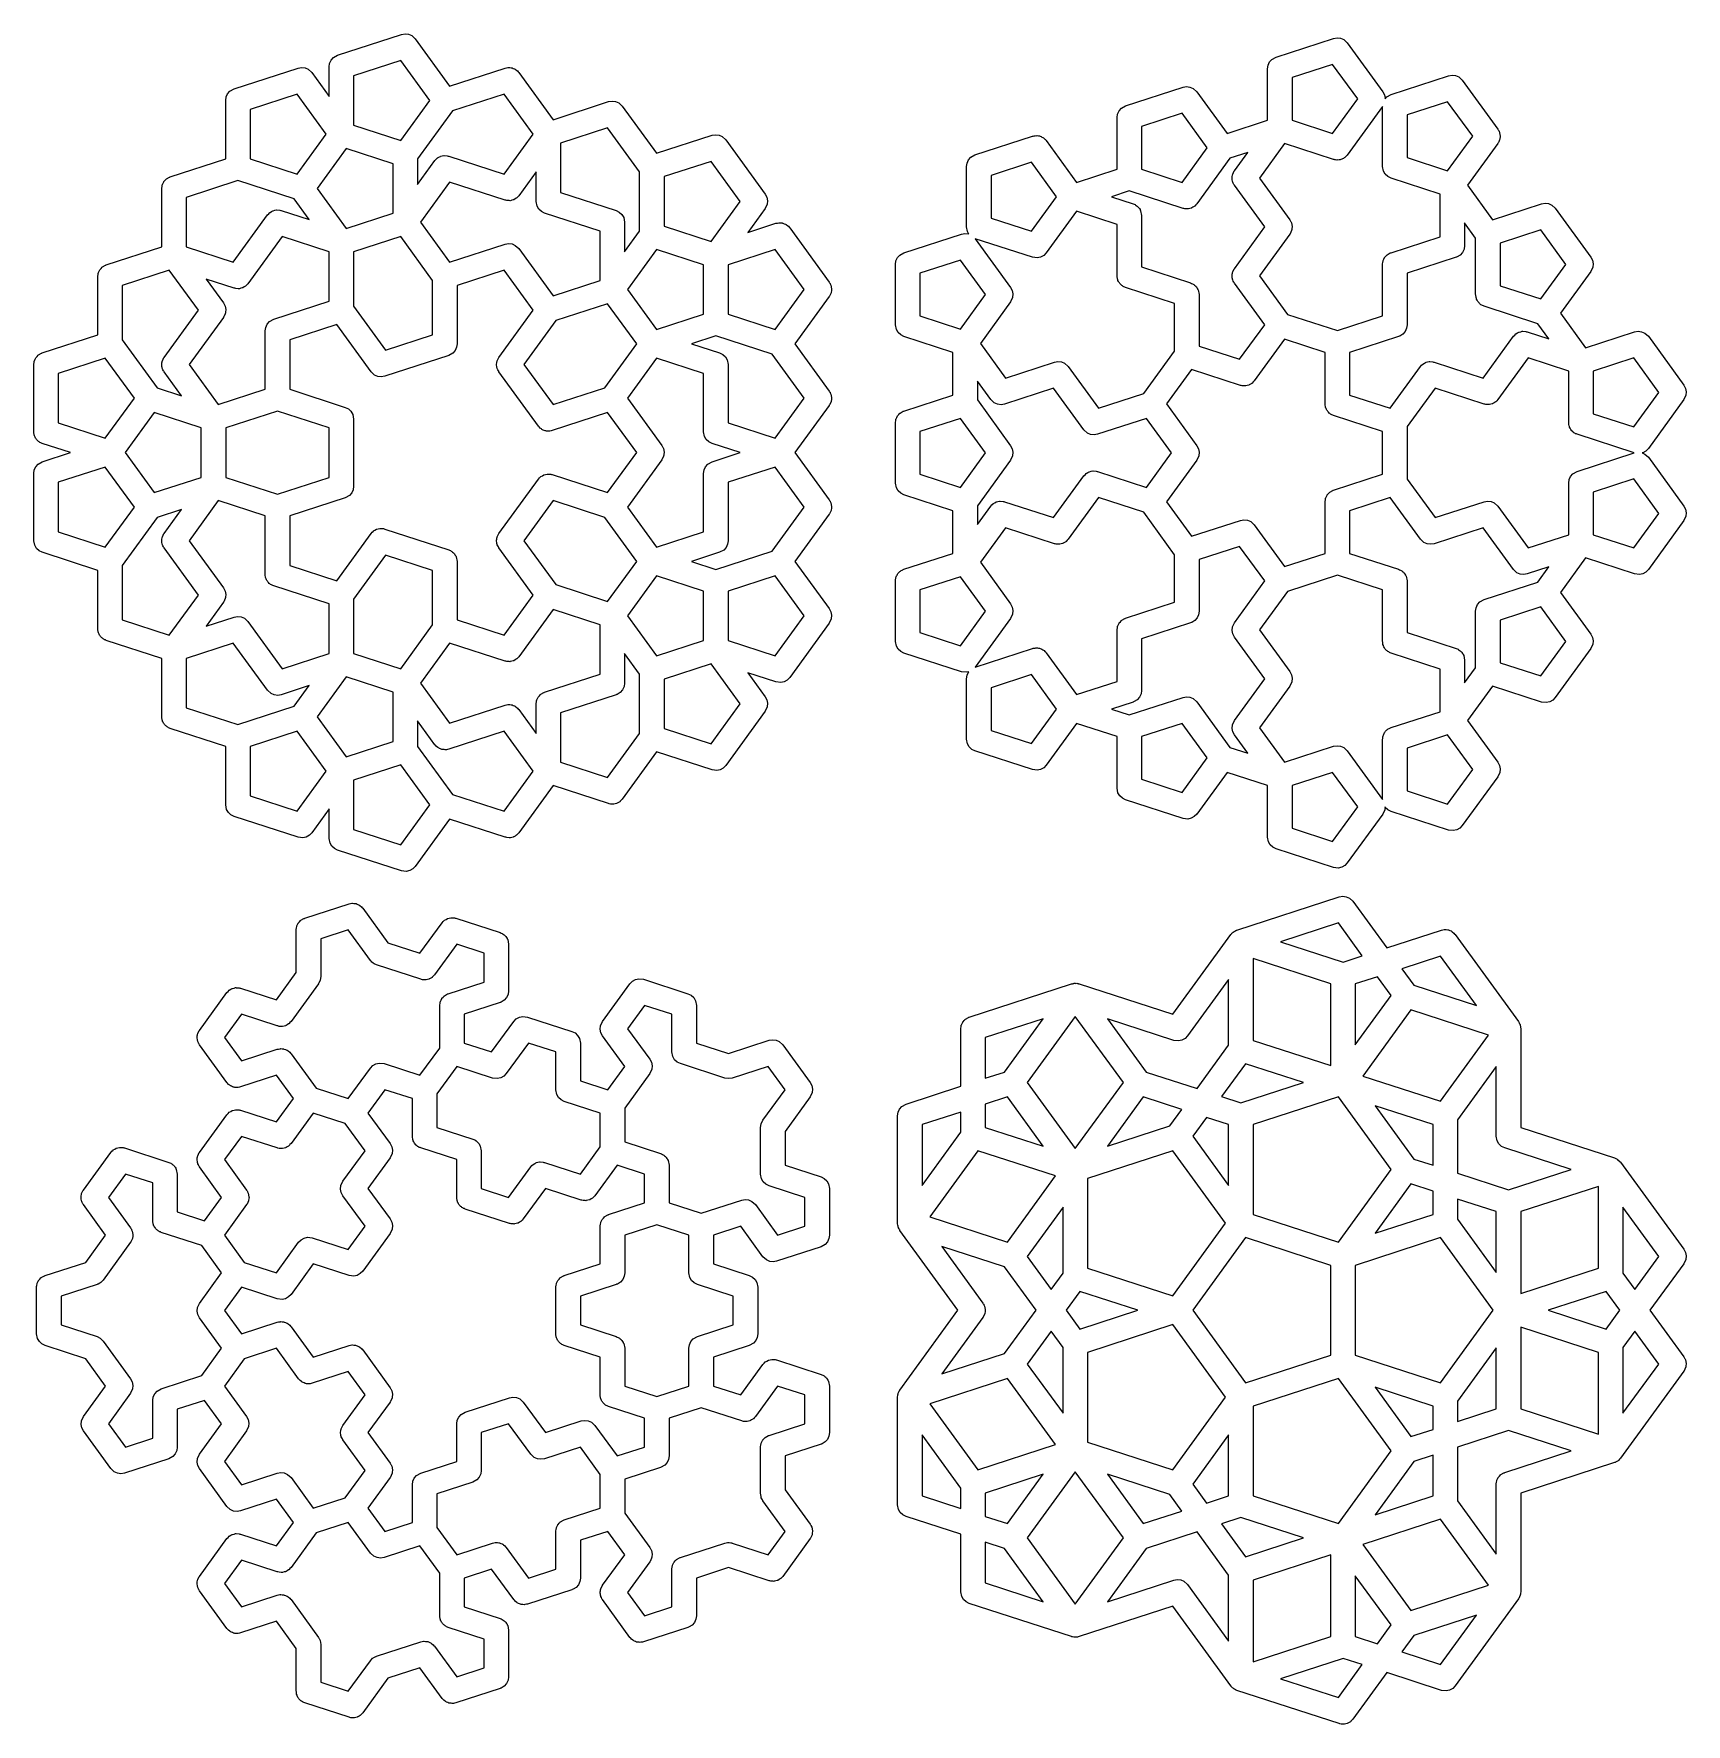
# Model space of a CAD drawing. Header units: millimetres. Extents: x 12 to 226, y 10 to 229.
import ezdxf

# ---------------------------------------------------------------- set-up
doc = ezdxf.new("R2010")
doc.units = ezdxf.units.MM
doc.layers.get('0').update_dxf_attribs({"linetype": 'CONTINUOUS'})

msp = doc.modelspace()

# ---------------------------------------------------------------- linework, layer by layer
at = {"color": 7}
for points in [[(60.32605, 228.871023), (60.745579, 228.689601), (61.196585, 228.271507), (65.639765, 222.155991), (72.828986, 224.491912), (73.004418, 224.521972), (73.177551, 224.563247), (73.228856, 224.560426), (73.279497, 224.569105), (73.456223, 224.547933), (73.633939, 224.538167), (73.682312, 224.520847), (73.733329, 224.514735), (73.896694, 224.444089), (74.064265, 224.384092), (74.105699, 224.353707), (74.152858, 224.333313), (74.226116, 224.265403), (74.432853, 224.113794), (74.535318, 223.978761), (74.603864, 223.915219), (79.047046, 217.799703), (86.236268, 220.135622), (86.686779, 220.212814), (87.140611, 220.158445), (87.560139, 219.977023), (88.011146, 219.558928), (92.454325, 213.443413), (99.643546, 215.779334), (100.094058, 215.856526), (100.54789, 215.802157), (100.967418, 215.620735), (101.418424, 215.20264), (106.539551, 208.154016), (106.752181, 207.74941), (106.840716, 207.300989), (106.797816, 206.845929), (106.539551, 206.287799), (104.290238, 203.191888), (107.929701, 204.374419), (108.105133, 204.404479), (108.278266, 204.445754), (108.329571, 204.442923), (108.380212, 204.451601), (108.556938, 204.430434), (108.734654, 204.420671), (108.783027, 204.403341), (108.834044, 204.397229), (108.997409, 204.326583), (109.16498, 204.266586), (109.206414, 204.236201), (109.253573, 204.215802), (109.326831, 204.147891), (109.533568, 203.996282), (109.636033, 203.861249), (109.704579, 203.797707), (114.825706, 196.749083), (114.871492, 196.661955), (114.930994, 196.583543), (114.948615, 196.515207), (115.038338, 196.344476), (115.126873, 195.896055), (115.121899, 195.843157), (115.12891, 195.815974), (115.101719, 195.629062), (115.083992, 195.440996), (115.069943, 195.410643), (115.063117, 195.363658), (114.871169, 194.948839), (114.839774, 194.91321), (114.825724, 194.882865), (110.382542, 188.76735), (114.825724, 182.651834), (114.871511, 182.564707), (114.931013, 182.486295), (114.948634, 182.417958), (115.038357, 182.247228), (115.126892, 181.798807), (115.121918, 181.745909), (115.128929, 181.718725), (115.101738, 181.531813), (115.084011, 181.343747), (115.069961, 181.313394), (115.063135, 181.266409), (114.871188, 180.85159), (114.839792, 180.815962), (114.825743, 180.785617), (110.382561, 174.670101), (114.825743, 168.554585), (114.871529, 168.467458), (114.931031, 168.389046), (114.948652, 168.320709), (115.038375, 168.149979), (115.12691, 167.701558), (115.121936, 167.64866), (115.128948, 167.621477), (115.101756, 167.434564), (115.084029, 167.246498), (115.06998, 167.216145), (115.063154, 167.169161), (114.871206, 166.754342), (114.839811, 166.718713), (114.825761, 166.688368), (110.382579, 160.572852), (114.825761, 154.457336), (115.038391, 154.05273), (115.126926, 153.604309), (115.084027, 153.14925), (114.825761, 152.591119), (109.704635, 145.542495), (109.385537, 145.21524), (108.986421, 144.992468), (108.540378, 144.892649), (107.929757, 144.965801), (104.290294, 146.148332), (106.539607, 143.052422), (106.752237, 142.647816), (106.840771, 142.199394), (106.797872, 141.744335), (106.539607, 141.186204), (101.41848, 134.13758), (101.099382, 133.810325), (100.700266, 133.587553), (100.254223, 133.487734), (99.643602, 133.560886), (92.454381, 135.896808), (88.011201, 129.781292), (87.879341, 129.646061), (87.754452, 129.504332), (87.720265, 129.482927), (87.692103, 129.454045), (87.52717, 129.361986), (87.367084, 129.261719), (87.328208, 129.250924), (87.29299, 129.231266), (87.108665, 129.190014), (86.926642, 129.139516), (86.886314, 129.14031), (86.846944, 129.131499), (86.753041, 129.142744), (86.469643, 129.14793), (86.323977, 129.194145), (86.236323, 129.204649), (79.047102, 131.540568), (74.60392, 125.425052), (74.472059, 125.289821), (74.347171, 125.148091), (74.312984, 125.126687), (74.284821, 125.097805), (74.11988, 125.00574), (73.959802, 124.905479), (73.920932, 124.894684), (73.885705, 124.875025), (73.70136, 124.833772), (73.519361, 124.783279), (73.479033, 124.784072), (73.439663, 124.775262), (73.34576, 124.786506), (73.062362, 124.791692), (72.916695, 124.837907), (72.829042, 124.848411), (65.63982, 127.184333), (61.196641, 121.068817), (60.877543, 120.741562), (60.478429, 120.518793), (60.032384, 120.418971), (59.421763, 120.492123), (51.135608, 123.184457), (50.725763, 123.38681), (50.390563, 123.697553), (50.157793, 124.090919), (50.038672, 124.694259), (50.038672, 128.521018), (47.789359, 125.425105), (47.470261, 125.09785), (47.071145, 124.875078), (46.625103, 124.775259), (46.014481, 124.848411), (37.728327, 127.540747), (37.318482, 127.743101), (36.983281, 128.053843), (36.750511, 128.44721), (36.631391, 129.05055), (36.631391, 136.609741), (29.442172, 138.94566), (29.344083, 138.994089), (29.239816, 139.02717), (29.140235, 139.094737), (29.032327, 139.148013), (28.952108, 139.222379), (28.861583, 139.2838), (28.785375, 139.376946), (28.697126, 139.458756), (28.641421, 139.552897), (28.57215, 139.637561), (28.525645, 139.748551), (28.464357, 139.852122), (28.448429, 139.932855), (28.395517, 140.059127), (28.361532, 140.372978), (28.34526, 140.455462), (28.34526, 148.014656), (21.156041, 150.350575), (21.057952, 150.399004), (20.953685, 150.432085), (20.854104, 150.499651), (20.746196, 150.552928), (20.665977, 150.627294), (20.575453, 150.688715), (20.499245, 150.781861), (20.410995, 150.86367), (20.35529, 150.957812), (20.28602, 151.042476), (20.239514, 151.153466), (20.178226, 151.257037), (20.162287, 151.337769), (20.109376, 151.464042), (20.07539, 151.777893), (20.059105, 151.860377), (20.059105, 159.419568), (12.869886, 161.755487), (12.460041, 161.95784), (12.124841, 162.268583), (11.892071, 162.661949), (11.77295, 163.265289), (11.77295, 171.97787), (11.838752, 172.430186), (12.030699, 172.845005), (12.332885, 173.187939), (12.869886, 173.487673), (16.509344, 174.670204), (12.869886, 175.852735), (12.771797, 175.901165), (12.66753, 175.934246), (12.567949, 176.001812), (12.460041, 176.055089), (12.379822, 176.129455), (12.289298, 176.190876), (12.21309, 176.284022), (12.124841, 176.365831), (12.069135, 176.459973), (11.999865, 176.544637), (11.953359, 176.655627), (11.892071, 176.759198), (11.876132, 176.83993), (11.823221, 176.966203), (11.789235, 177.280054), (11.77295, 177.362538), (11.77295, 186.075119), (11.777165, 186.104096), (11.774014, 186.133203), (11.809989, 186.32972), (11.838752, 186.527435), (11.851047, 186.554007), (11.85632, 186.582809), (11.946797, 186.760929), (12.030699, 186.942254), (12.050059, 186.964214), (12.063317, 186.990329), (12.200779, 187.135273), (12.332885, 187.285191), (12.354295, 187.29715), (12.377849, 187.321994), (12.773835, 187.550279), (12.833096, 187.564408), (12.869886, 187.58494), (20.059105, 189.920859), (20.059105, 197.479946), (20.06332, 197.508924), (20.060169, 197.53803), (20.096144, 197.734547), (20.124907, 197.932262), (20.137202, 197.958834), (20.142475, 197.987637), (20.232952, 198.165757), (20.316854, 198.347081), (20.336214, 198.369042), (20.349472, 198.395156), (20.486934, 198.5401), (20.61904, 198.690018), (20.64045, 198.701977), (20.664003, 198.726822), (21.059989, 198.955107), (21.119251, 198.969236), (21.156041, 198.989767), (28.34526, 201.325686), (28.34526, 208.88488), (28.349467, 208.913857), (28.346318, 208.942964), (28.382293, 209.13948), (28.411056, 209.337196), (28.423359, 209.363768), (28.428625, 209.39257), (28.519101, 209.57069), (28.603003, 209.752015), (28.622371, 209.773975), (28.635627, 209.800089), (28.773088, 209.945033), (28.905195, 210.094952), (28.926599, 210.106911), (28.950147, 210.131755), (29.346133, 210.36004), (29.405395, 210.374169), (29.442185, 210.394701), (36.631404, 212.73062), (36.631404, 220.289774), (36.697206, 220.742089), (36.889153, 221.156908), (37.191339, 221.499843), (37.72834, 221.799576), (46.014494, 224.491912), (46.465006, 224.569105), (46.918838, 224.514735), (47.338366, 224.333313), (47.789372, 223.915219), (50.038685, 220.819305), (50.038685, 224.646064), (50.104487, 225.09838), (50.296434, 225.513199), (50.59862, 225.856133), (51.135621, 226.155866), (59.421776, 228.8482), (59.872287, 228.925393)], [(181.071435, 228.361841), (181.490964, 228.180418), (181.94197, 227.762324), (186.546149, 221.425214), (186.758778, 221.020606), (186.847313, 220.572187), (186.841149, 220.506756), (187.079813, 220.777604), (187.616814, 221.077338), (195.066534, 223.497897), (195.517045, 223.575089), (195.970877, 223.52072), (196.390406, 223.339298), (196.841412, 222.921203), (201.44559, 216.584093), (201.496475, 216.487264), (201.561388, 216.399211), (201.602239, 216.286009), (201.65822, 216.179485), (201.679413, 216.072172), (201.716547, 215.969271), (201.723453, 215.849126), (201.746763, 215.731066), (201.736497, 215.622153), (201.742768, 215.512946), (201.715156, 215.395826), (201.703858, 215.276007), (201.662985, 215.174536), (201.637876, 215.068065), (201.571117, 214.946484), (201.533069, 214.852033), (201.488429, 214.795899), (201.445585, 214.717876), (197.519348, 209.313875), (200.76764, 204.842983), (207.120427, 206.907127), (207.570938, 206.98432), (208.02477, 206.92995), (208.444298, 206.748528), (208.895304, 206.330434), (213.499483, 199.993324), (213.712113, 199.588715), (213.800648, 199.140297), (213.757748, 198.685237), (213.499483, 198.127107), (209.573246, 192.723106), (212.821539, 188.252214), (219.174325, 190.316361), (219.624836, 190.393553), (220.078668, 190.339184), (220.498196, 190.157761), (220.949202, 189.739667), (225.553384, 183.402557), (225.766014, 182.997951), (225.854548, 182.54953), (225.811649, 182.094471), (225.553384, 181.53634), (220.949202, 175.199228), (220.630104, 174.871973), (220.230988, 174.649204), (220.166851, 174.634864), (220.498196, 174.491576), (220.949202, 174.073481), (225.553384, 167.736372), (225.766014, 167.331766), (225.854548, 166.883345), (225.811649, 166.428285), (225.553384, 165.870154), (220.949202, 159.533045), (220.630104, 159.20579), (220.230988, 158.983019), (219.784946, 158.883199), (219.174325, 158.956351), (212.821539, 161.020498), (209.573246, 156.549603), (213.499483, 151.145602), (213.712113, 150.740994), (213.800648, 150.292575), (213.757748, 149.837516), (213.499483, 149.279385), (208.895304, 142.942276), (208.576206, 142.61502), (208.177093, 142.392252), (207.731048, 142.29243), (207.120426, 142.365582), (200.76764, 144.429729), (197.519348, 139.958837), (201.445585, 134.554836), (201.658215, 134.150227), (201.74675, 133.701809), (201.70385, 133.246749), (201.445585, 132.688618), (196.841406, 126.351506), (196.522308, 126.024251), (196.123195, 125.801482), (195.67715, 125.70166), (195.066528, 125.774812), (187.616809, 128.195374), (187.206964, 128.397728), (186.871763, 128.70847), (186.838294, 128.765033), (186.804411, 128.405625), (186.546146, 127.847495), (181.941967, 121.510385), (181.622869, 121.18313), (181.223756, 120.960362), (180.777711, 120.86054), (180.167089, 120.933692), (172.71737, 123.354253), (172.307525, 123.556607), (171.972325, 123.867349), (171.739555, 124.260716), (171.620434, 124.864056), (171.620434, 131.543769), (166.364584, 133.251498), (162.438347, 127.847495), (162.119249, 127.52024), (161.720133, 127.297471), (161.274091, 127.197649), (160.663469, 127.270801), (153.21375, 129.691363), (152.803905, 129.893716), (152.468704, 130.204459), (152.235935, 130.597825), (152.116814, 131.201165), (152.116814, 137.880878), (146.860964, 139.588608), (142.93473, 134.184607), (142.615632, 133.857352), (142.216518, 133.634583), (141.770473, 133.534761), (141.159852, 133.607913), (133.710132, 136.028472), (133.300287, 136.230826), (132.965087, 136.541566), (132.732317, 136.934935), (132.613196, 137.538275), (132.613196, 145.371373), (132.678998, 145.823689), (132.870945, 146.238508), (132.914395, 146.287818), (132.562113, 146.20898), (131.951492, 146.282132), (124.501772, 148.702691), (124.091928, 148.905045), (123.756727, 149.215785), (123.523957, 149.609154), (123.404836, 150.212494), (123.404836, 158.045594), (123.420579, 158.153841), (123.419785, 158.263233), (123.453276, 158.378829), (123.470606, 158.49791), (123.516541, 158.597182), (123.546984, 158.702259), (123.612018, 158.803515), (123.662554, 158.912729), (123.734878, 158.994806), (123.793991, 159.086844), (123.885177, 159.165372), (123.96474, 159.255664), (124.05745, 159.313729), (124.140336, 159.385111), (124.265804, 159.44423), (124.352108, 159.498284), (124.421223, 159.517466), (124.501741, 159.555405), (130.854524, 161.619549), (130.854524, 167.145875), (124.501741, 169.210019), (124.091896, 169.412372), (123.756695, 169.723115), (123.523925, 170.116481), (123.404805, 170.719821), (123.404805, 178.552898), (123.409011, 178.581875), (123.405863, 178.610982), (123.441838, 178.807499), (123.470601, 179.005214), (123.482904, 179.031786), (123.48817, 179.060589), (123.578646, 179.238709), (123.662548, 179.420033), (123.681916, 179.441994), (123.695172, 179.468108), (123.832633, 179.613052), (123.96474, 179.76297), (123.986144, 179.774929), (124.009692, 179.799774), (124.405678, 180.028059), (124.46494, 180.042188), (124.50173, 180.062719), (130.854513, 182.126864), (130.854513, 187.653189), (124.50173, 189.717333), (124.091885, 189.919687), (123.756685, 190.230427), (123.523915, 190.623796), (123.404794, 191.227136), (123.404794, 199.060234), (123.470596, 199.51255), (123.662543, 199.927369), (123.964729, 200.270303), (124.50173, 200.570036), (131.95145, 202.990598), (132.401961, 203.06779), (132.855793, 203.013421), (132.916115, 202.987333), (132.732275, 203.298012), (132.613154, 203.901352), (132.613154, 211.734437), (132.678956, 212.186753), (132.870903, 212.601572), (133.173089, 212.944506), (133.71009, 213.244239), (141.159809, 215.664799), (141.267627, 215.683272), (141.371428, 215.717797), (141.491711, 215.721668), (141.610321, 215.741991), (141.71893, 215.728979), (141.828269, 215.732498), (141.944672, 215.701936), (142.064153, 215.687622), (142.164549, 215.644206), (142.270361, 215.616425), (142.373236, 215.553962), (142.483681, 215.506199), (142.567546, 215.435979), (142.661058, 215.379199), (142.756057, 215.278137), (142.834132, 215.212763), (142.873725, 215.15296), (142.934687, 215.088105), (146.860921, 209.684104), (152.116771, 211.391833), (152.116771, 218.071547), (152.182573, 218.523862), (152.374521, 218.938681), (152.676707, 219.281616), (153.213708, 219.581349), (160.663427, 222.001908), (161.113938, 222.0791), (161.56777, 222.024731), (161.987299, 221.843309), (162.438305, 221.425214), (166.364542, 216.021214), (171.620392, 217.728943), (171.620392, 224.408656), (171.686194, 224.860972), (171.878141, 225.275791), (172.180327, 225.618725), (172.717328, 225.918458), (180.167047, 228.339018), (180.617558, 228.41621)], [(53.213616, 223.492676), (53.213616, 217.086871), (59.305902, 215.107367), (63.07114, 220.289774), (59.305902, 225.472181)], [(174.795437, 223.255268), (174.795437, 217.728943), (180.051287, 216.021214), (183.299579, 220.492106), (180.051287, 224.962998)], [(39.806335, 219.136389), (39.806335, 212.730583), (45.89862, 210.751079), (49.663858, 215.933486), (45.89862, 221.115893)], [(66.014523, 218.939364), (61.499771, 212.725341), (61.499771, 209.414393), (63.749081, 212.510304), (63.901055, 212.666162), (64.050794, 212.824049), (64.060425, 212.829595), (64.068177, 212.837559), (64.258301, 212.943678), (64.446777, 213.052335), (64.457599, 213.054901), (64.467309, 213.060317), (64.6797, 213.107849), (64.891412, 213.158321), (64.902498, 213.157713), (64.913346, 213.160147), (64.959971, 213.154562), (65.347792, 213.133249), (65.453353, 213.095454), (65.523967, 213.086995), (72.713189, 210.751076), (76.478426, 215.933483), (72.713189, 221.11589)], [(181.94197, 213.221888), (181.865603, 213.143571), (181.801918, 213.054623), (181.706888, 212.980797), (181.622872, 212.894632), (181.527349, 212.841316), (181.440968, 212.774207), (181.328835, 212.730514), (181.223759, 212.671864), (181.117018, 212.647975), (181.015082, 212.608255), (180.895149, 212.598323), (180.777713, 212.572042), (180.668573, 212.579559), (180.559564, 212.570531), (180.423317, 212.59645), (180.321717, 212.603448), (180.254532, 212.628559), (180.167092, 212.645194), (173.814306, 214.709341), (170.566014, 210.238448), (174.492251, 204.834445), (174.538037, 204.747318), (174.597539, 204.668906), (174.61516, 204.600567), (174.704883, 204.429836), (174.793418, 203.981418), (174.788417, 203.92852), (174.795429, 203.901336), (174.768237, 203.714424), (174.75051, 203.526358), (174.736461, 203.496005), (174.729635, 203.449021), (174.537688, 203.034201), (174.506292, 202.998573), (174.492243, 202.968228), (170.566006, 197.564227), (174.189057, 192.577527), (180.657648, 190.475754), (186.519868, 192.380505), (186.519868, 199.060215), (186.524075, 199.089193), (186.520926, 199.118299), (186.556901, 199.314816), (186.585664, 199.512531), (186.597967, 199.539103), (186.603233, 199.567906), (186.693709, 199.746026), (186.777611, 199.92735), (186.796979, 199.949311), (186.810235, 199.975425), (186.947696, 200.120369), (187.079803, 200.270287), (187.101207, 200.282246), (187.124755, 200.307091), (187.520741, 200.535376), (187.580003, 200.549505), (187.616793, 200.570036), (193.969577, 202.634181), (193.969577, 208.160509), (187.616793, 210.224653), (187.206948, 210.427006), (186.871748, 210.737749), (186.638978, 211.131116), (186.519857, 211.734456), (186.519857, 219.522836)], [(189.694876, 218.414148), (189.694876, 212.887822), (194.950726, 211.180093), (198.199018, 215.650985), (194.950726, 220.121877)], [(155.291816, 216.918159), (155.291816, 211.391833), (160.547666, 209.684104), (163.795959, 214.154996), (160.547666, 218.625888)], [(80.028177, 214.780098), (80.028177, 208.374292), (87.217396, 206.038373), (87.62724, 205.83602), (87.962441, 205.525277), (88.195211, 205.131911), (88.314332, 204.528571), (88.314332, 200.701815), (90.260456, 203.380425), (90.260456, 211.061387), (86.120462, 216.759602)], [(48.467248, 208.884861), (52.232486, 203.702454), (58.324771, 205.681958), (58.324771, 212.087764), (52.232486, 214.067268)], [(166.739345, 212.804587), (162.43835, 206.884778), (162.306489, 206.749547), (162.181601, 206.607817), (162.147414, 206.586413), (162.119252, 206.557531), (161.954311, 206.465466), (161.794232, 206.365205), (161.755362, 206.35441), (161.720136, 206.334752), (161.53579, 206.293498), (161.353791, 206.243005), (161.313463, 206.243798), (161.274093, 206.234988), (161.18019, 206.246233), (160.896792, 206.251418), (160.751126, 206.297633), (160.663472, 206.308137), (153.704316, 208.569306), (151.391853, 207.81794), (154.19488, 206.90718), (154.318867, 206.845964), (154.449031, 206.79936), (154.522744, 206.745303), (154.604725, 206.704827), (154.706132, 206.610818), (154.81762, 206.529062), (154.872881, 206.456238), (154.939926, 206.394084), (155.010339, 206.275091), (155.093919, 206.164947), (155.108127, 206.109832), (155.172693, 206.000718), (155.291814, 205.397378), (155.291814, 198.717667), (161.644597, 196.653523), (161.768584, 196.592306), (161.898748, 196.545703), (161.972461, 196.491646), (162.054442, 196.45117), (162.155854, 196.357158), (162.267336, 196.275404), (162.322589, 196.202588), (162.389643, 196.14043), (162.460059, 196.021428), (162.543636, 195.91129), (162.557844, 195.856177), (162.62241, 195.747061), (162.741531, 195.143721), (162.741531, 188.464007), (167.997381, 186.756278), (171.245673, 191.22717), (167.319436, 196.631171), (167.287136, 196.692636), (167.243165, 196.746379), (167.181289, 196.894045), (167.106806, 197.035777), (167.093366, 197.103902), (167.066531, 197.167945), (167.049281, 197.32712), (167.018269, 197.484198), (167.024778, 197.553331), (167.017316, 197.622364), (167.046145, 197.779846), (167.061174, 197.939258), (167.084589, 197.98987), (167.099618, 198.07197), (167.306614, 198.479487), (167.315478, 198.488827), (167.319447, 198.497399), (171.245683, 203.9014), (167.319447, 209.305403), (167.287146, 209.366866), (167.243175, 209.420611), (167.181297, 209.568285), (167.106817, 209.710012), (167.093376, 209.778132), (167.066539, 209.842177), (167.049289, 210.001355), (167.018277, 210.158431), (167.024786, 210.227564), (167.017324, 210.296596), (167.046153, 210.454079), (167.061182, 210.61349), (167.084597, 210.664102), (167.099626, 210.746202), (167.306622, 211.153719), (167.315486, 211.163059), (167.319455, 211.171631), (169.051819, 213.556027)], [(74.603864, 207.951753), (74.472004, 207.816521), (74.347115, 207.674792), (74.312928, 207.653387), (74.284766, 207.624505), (74.119825, 207.532441), (73.959746, 207.43218), (73.920877, 207.421385), (73.88565, 207.401726), (73.701304, 207.360472), (73.519305, 207.309979), (73.478977, 207.310773), (73.439607, 207.301962), (73.345704, 207.313207), (73.062306, 207.318393), (72.91664, 207.364608), (72.828986, 207.375112), (65.639765, 209.711031), (61.874527, 204.528624), (65.639765, 199.346217), (72.828986, 201.682138), (73.279497, 201.759331), (73.733329, 201.704961), (74.152858, 201.523539), (74.603864, 201.105445), (79.047046, 194.989929), (85.139332, 196.969433), (85.139332, 203.375239), (77.950113, 205.711158), (77.540268, 205.913511), (77.205067, 206.224254), (76.972298, 206.61762), (76.853177, 207.22096), (76.853177, 211.047719)], [(93.435456, 210.42381), (93.435456, 204.018004), (99.527741, 202.0385), (103.292979, 207.220907), (99.527741, 212.403314)], [(135.788199, 210.58105), (135.788199, 205.054724), (141.044049, 203.346995), (144.292341, 207.817887), (141.044049, 212.288779)], [(31.52018, 207.731474), (31.52018, 201.325668), (37.612466, 199.346164), (42.055648, 205.46168), (42.207622, 205.617538), (42.35736, 205.775425), (42.366991, 205.780981), (42.374743, 205.788945), (42.564899, 205.895083), (42.753343, 206.003721), (42.764138, 206.006367), (42.773849, 206.011791), (42.986312, 206.059336), (43.197949, 206.109792), (43.209035, 206.109263), (43.219883, 206.111644), (43.266508, 206.106062), (43.654329, 206.084736), (43.75989, 206.04694), (43.830505, 206.038474), (47.469967, 204.855942), (45.523841, 207.534552), (38.218814, 209.9081)], [(142.934732, 200.547668), (142.615634, 200.220413), (142.216521, 199.997645), (141.770476, 199.897823), (141.159854, 199.970975), (133.752648, 202.37772), (138.330554, 196.076776), (138.543183, 195.67217), (138.631718, 195.223749), (138.588819, 194.76869), (138.330554, 194.210559), (134.404317, 188.806558), (137.652609, 184.335666), (144.005393, 186.39981), (144.455904, 186.477002), (144.909736, 186.422633), (145.329264, 186.241211), (145.780271, 185.823117), (149.706507, 180.419116), (155.568729, 182.323867), (159.566536, 187.826377), (159.566536, 193.99028), (153.213752, 196.054424), (153.115664, 196.102854), (153.011397, 196.135935), (152.911815, 196.203501), (152.803908, 196.256778), (152.723686, 196.331147), (152.633164, 196.392565), (152.556961, 196.485703), (152.468707, 196.567518), (152.412996, 196.661667), (152.343731, 196.746326), (152.297225, 196.857313), (152.235937, 196.960887), (152.220009, 197.041619), (152.167098, 197.167892), (152.133112, 197.481743), (152.116814, 197.564227), (152.116814, 204.24394), (146.860964, 205.951669)], [(197.144595, 201.480777), (197.078793, 201.028461), (196.886846, 200.613642), (196.58466, 200.270708), (196.197291, 200.028088), (196.103229, 200.002), (196.047659, 199.970983), (189.694876, 197.906838), (189.694876, 191.227125), (189.629074, 190.774809), (189.437126, 190.35999), (189.13494, 190.017056), (188.747572, 189.774436), (188.65351, 189.748348), (188.59794, 189.717331), (182.245156, 187.653187), (182.245156, 182.126861), (187.501006, 180.419132), (191.42724, 185.823132), (191.579214, 185.97899), (191.728953, 186.136878), (191.738583, 186.142434), (191.746336, 186.150398), (191.93646, 186.256517), (192.124936, 186.365174), (192.135757, 186.36782), (192.145468, 186.373243), (192.357859, 186.420776), (192.569571, 186.471248), (192.580657, 186.470719), (192.591505, 186.4731), (192.63813, 186.467517), (193.025951, 186.446218), (193.131511, 186.408422), (193.202126, 186.399956), (199.554912, 184.335812), (203.481149, 189.739812), (203.633123, 189.89567), (203.782861, 190.053558), (203.792492, 190.059114), (203.800271, 190.067078), (203.990427, 190.173216), (204.178871, 190.281854), (204.189666, 190.2845), (204.199376, 190.289923), (204.411839, 190.337469), (204.623477, 190.387925), (204.634563, 190.387396), (204.645411, 190.389777), (204.692036, 190.384195), (205.079857, 190.362896), (205.185417, 190.3251), (205.256032, 190.316633), (208.059057, 189.405874), (206.629878, 191.372969), (199.670723, 193.634138), (199.572634, 193.682567), (199.468367, 193.715648), (199.368786, 193.783215), (199.260878, 193.836491), (199.180659, 193.910858), (199.090134, 193.972278), (199.013927, 194.065424), (198.925677, 194.147234), (198.869972, 194.241375), (198.800701, 194.326039), (198.754196, 194.437029), (198.692908, 194.5406), (198.67698, 194.621333), (198.624068, 194.747605), (198.590083, 195.061456), (198.573784, 195.14394), (198.573784, 202.46123), (197.144606, 204.428325)], [(39.503149, 196.546838), (39.371289, 196.411607), (39.2464, 196.269877), (39.212213, 196.248472), (39.184051, 196.219591), (39.01911, 196.127526), (38.859031, 196.027265), (38.820161, 196.01647), (38.784935, 195.996811), (38.600589, 195.955558), (38.41859, 195.905064), (38.378262, 195.905858), (38.338892, 195.897048), (38.244989, 195.908292), (37.961591, 195.913478), (37.815925, 195.959693), (37.728271, 195.970197), (34.088811, 197.152731), (36.338121, 194.05682), (36.383907, 193.969693), (36.443409, 193.891281), (36.461031, 193.822944), (36.550753, 193.652214), (36.639288, 193.203793), (36.634314, 193.150895), (36.641326, 193.123712), (36.614134, 192.936799), (36.596407, 192.748733), (36.582358, 192.71838), (36.575532, 192.671396), (36.383584, 192.256577), (36.352189, 192.220948), (36.33814, 192.190603), (31.894957, 186.075087), (35.660195, 180.89268), (41.75248, 182.872184), (41.75248, 190.431375), (41.818282, 190.883691), (42.010229, 191.29851), (42.312415, 191.641444), (42.849416, 191.941177), (50.038635, 194.277096), (50.038635, 200.682902), (43.94635, 202.662406)], [(53.213616, 200.682849), (53.213616, 193.639466), (57.35361, 187.941252), (63.445895, 189.920756), (63.445895, 196.964139), (59.305902, 202.662353)], [(201.748774, 201.823378), (201.748774, 196.297053), (207.004624, 194.589323), (210.252916, 199.060215), (207.004624, 203.531108)], [(88.689087, 195.815992), (92.454325, 190.633585), (98.54661, 192.61309), (98.54661, 199.018895), (92.454325, 200.998399)], [(101.72161, 199.018895), (101.72161, 192.61309), (107.813896, 190.633585), (111.579133, 195.815992), (107.813896, 200.998399)], [(126.579839, 197.906831), (126.579839, 192.380505), (131.835689, 190.672776), (135.083981, 195.143668), (131.835689, 199.61456)], [(23.234026, 196.326562), (23.234026, 189.283176), (27.748778, 183.069153), (30.897679, 182.046012), (28.648366, 185.141926), (28.616066, 185.203391), (28.572095, 185.257133), (28.510219, 185.4048), (28.435737, 185.546532), (28.422296, 185.614657), (28.395462, 185.678699), (28.378237, 185.837875), (28.347226, 185.994953), (28.353734, 186.064086), (28.346273, 186.133118), (28.375102, 186.290601), (28.39013, 186.450012), (28.413546, 186.500624), (28.428574, 186.582725), (28.635571, 186.990241), (28.644435, 186.999581), (28.648403, 187.008154), (33.091586, 193.123669), (29.326348, 198.306076)], [(66.620895, 196.326562), (66.620895, 188.767368), (66.555093, 188.315052), (66.363146, 187.900233), (66.06096, 187.557299), (65.523959, 187.257566), (57.237805, 184.565232), (56.787293, 184.48804), (56.333461, 184.542409), (55.913933, 184.723831), (55.462927, 185.141926), (51.019747, 191.257441), (44.927462, 189.277937), (44.927462, 182.872131), (52.11668, 180.536212), (52.526525, 180.333859), (52.861726, 180.023116), (53.094496, 179.62975), (53.213616, 179.02641), (53.213616, 170.313829), (53.147815, 169.861513), (52.955867, 169.446694), (52.653681, 169.10376), (52.11668, 168.804026), (44.927462, 166.468108), (44.927462, 160.062302), (51.019747, 158.082798), (55.462927, 164.198313), (55.614901, 164.354171), (55.764639, 164.512059), (55.77427, 164.517615), (55.782022, 164.525579), (55.972146, 164.631698), (56.160622, 164.740355), (56.171444, 164.743), (56.181154, 164.748424), (56.393546, 164.795957), (56.605257, 164.846429), (56.616343, 164.845899), (56.627191, 164.848281), (56.673816, 164.842698), (57.061637, 164.821399), (57.167198, 164.783603), (57.237813, 164.775137), (65.523967, 162.082803), (65.647954, 162.021586), (65.778118, 161.974982), (65.851831, 161.920925), (65.933812, 161.880449), (66.035219, 161.78644), (66.146706, 161.704684), (66.201967, 161.63186), (66.269013, 161.569707), (66.339426, 161.450713), (66.423006, 161.34057), (66.437214, 161.285454), (66.50178, 161.17634), (66.620901, 160.573), (66.620901, 153.013807), (72.713186, 151.034303), (76.478424, 156.21671), (72.035241, 162.332225), (72.002941, 162.393691), (71.95897, 162.447433), (71.897094, 162.5951), (71.822612, 162.736832), (71.809171, 162.804957), (71.782337, 162.868999), (71.765086, 163.028175), (71.734074, 163.185253), (71.740583, 163.254386), (71.733095, 163.323418), (71.761924, 163.480901), (71.776952, 163.640312), (71.800368, 163.690924), (71.815396, 163.773025), (72.022393, 164.180541), (72.031257, 164.189881), (72.035226, 164.198453), (77.156352, 171.247078), (77.308326, 171.402936), (77.458065, 171.560823), (77.467695, 171.56638), (77.475474, 171.574344), (77.66563, 171.680481), (77.854074, 171.789119), (77.864869, 171.791765), (77.87458, 171.797189), (78.087043, 171.844735), (78.29868, 171.895191), (78.309766, 171.894661), (78.320614, 171.897043), (78.367239, 171.89146), (78.75506, 171.870161), (78.860621, 171.832365), (78.931236, 171.823899), (86.120457, 169.48798), (89.885695, 174.670387), (86.120457, 179.852794), (78.931236, 177.516875), (78.784188, 177.491686), (78.640427, 177.451803), (78.560007, 177.453391), (78.480724, 177.439817), (78.332592, 177.457571), (78.183428, 177.460296), (78.106757, 177.484611), (78.026892, 177.494189), (77.889965, 177.553403), (77.747752, 177.598522), (77.681185, 177.643689), (77.607364, 177.675611), (77.534278, 177.743363), (77.369519, 177.855152), (77.230822, 178.024674), (77.156358, 178.093706), (72.035231, 185.14233), (72.00293, 185.203796), (71.958959, 185.257538), (71.897084, 185.405204), (71.822601, 185.546937), (71.80916, 185.615061), (71.782326, 185.679104), (71.765075, 185.83828), (71.734064, 185.995358), (71.740572, 186.064491), (71.733085, 186.133523), (71.761914, 186.291006), (71.776942, 186.450417), (71.800358, 186.501029), (71.815386, 186.58313), (72.022383, 186.990646), (72.031246, 186.999986), (72.035215, 187.008558), (76.478397, 193.124074), (72.713159, 198.306481)], [(79.421805, 191.773249), (75.281809, 186.075034), (79.047046, 180.892627), (85.745704, 183.069153), (89.8857, 188.767368), (86.120462, 193.949775)], [(96.985217, 188.767368), (100.624674, 187.584837), (101.034519, 187.382483), (101.36972, 187.071741), (101.60249, 186.678374), (101.72161, 186.075034), (101.72161, 178.515841), (107.813896, 176.536337), (111.579133, 181.718744), (107.439137, 187.416959), (100.13411, 189.790507)], [(169.888069, 183.956899), (169.756209, 183.821668), (169.63132, 183.679939), (169.597133, 183.658534), (169.568971, 183.629652), (169.40403, 183.537587), (169.243952, 183.437326), (169.205082, 183.426531), (169.169855, 183.406873), (168.985509, 183.365619), (168.803511, 183.315126), (168.763183, 183.31592), (168.723813, 183.307109), (168.629909, 183.318354), (168.346512, 183.32354), (168.200845, 183.369754), (168.113191, 183.380258), (161.760405, 185.444405), (158.512113, 180.97351), (162.43835, 175.56951), (162.65098, 175.164901), (162.739514, 174.716482), (162.696615, 174.261423), (162.43835, 173.703292), (158.512113, 168.299291), (161.760405, 163.828399), (168.113191, 165.892546), (168.563703, 165.969738), (169.017535, 165.915369), (169.437063, 165.733947), (169.888069, 165.315852), (173.814306, 159.911852), (179.070156, 161.619581), (179.070156, 168.299291), (179.074363, 168.328269), (179.071214, 168.357375), (179.10719, 168.553892), (179.135953, 168.751607), (179.148256, 168.778179), (179.153521, 168.806982), (179.243998, 168.985102), (179.3279, 169.166426), (179.347267, 169.188387), (179.360523, 169.214501), (179.497985, 169.359445), (179.630091, 169.509363), (179.651496, 169.521322), (179.675044, 169.546167), (180.07103, 169.774452), (180.130291, 169.788581), (180.167082, 169.809112), (186.519865, 171.873257), (186.519865, 177.399582), (180.167082, 179.463726), (180.068993, 179.512156), (179.964726, 179.545237), (179.865144, 179.612803), (179.757237, 179.66608), (179.677015, 179.740449), (179.586493, 179.801867), (179.51029, 179.895005), (179.422036, 179.97682), (179.366325, 180.070969), (179.29706, 180.155628), (179.250554, 180.266615), (179.189266, 180.370189), (179.173338, 180.450921), (179.120427, 180.577194), (179.086441, 180.891045), (179.070169, 180.973529), (179.070169, 187.653242), (173.814319, 189.360971)], [(14.947871, 184.921647), (14.947871, 178.515841), (21.040156, 176.536337), (24.805394, 181.718744), (21.040156, 186.901151)], [(88.689087, 181.718744), (93.13227, 175.603228), (93.178056, 175.516101), (93.237558, 175.437689), (93.255179, 175.36935), (93.344902, 175.198619), (93.433437, 174.750201), (93.428463, 174.697303), (93.435474, 174.670119), (93.408283, 174.483207), (93.390556, 174.295141), (93.376507, 174.264788), (93.36968, 174.217804), (93.177733, 173.802985), (93.146338, 173.767356), (93.132288, 173.737011), (88.689106, 167.621495), (92.454344, 162.439088), (98.546629, 164.418592), (98.546629, 171.977786), (98.612431, 172.430101), (98.804378, 172.84492), (99.106564, 173.187855), (99.643565, 173.487588), (103.283023, 174.670119), (99.643565, 175.852651), (99.23372, 176.055004), (98.898519, 176.365747), (98.66575, 176.759113), (98.546629, 177.362453), (98.546629, 184.921647), (92.454344, 186.901151)], [(201.445588, 181.53634), (201.313727, 181.401109), (201.188839, 181.259379), (201.154652, 181.237975), (201.12649, 181.209093), (200.961548, 181.117028), (200.80147, 181.016767), (200.7626, 181.005972), (200.727373, 180.986314), (200.543028, 180.94506), (200.361029, 180.894567), (200.320701, 180.89536), (200.281331, 180.88655), (200.187428, 180.897795), (199.90403, 180.90298), (199.758363, 180.949195), (199.67071, 180.959699), (193.317924, 183.023843), (189.694876, 178.037143), (189.694876, 171.235661), (193.317924, 166.248961), (199.67071, 168.313105), (200.121221, 168.390297), (200.575053, 168.335928), (200.994581, 168.154506), (201.445588, 167.736412), (205.371824, 162.332411), (210.627672, 164.04014), (210.627672, 170.719853), (210.693474, 171.172169), (210.885421, 171.586988), (211.187607, 171.929922), (211.724608, 172.229656), (219.131811, 174.636401), (211.724608, 177.043149), (211.626519, 177.091578), (211.522252, 177.124659), (211.422671, 177.192226), (211.314763, 177.245502), (211.234544, 177.319869), (211.144019, 177.381289), (211.067811, 177.474435), (210.979562, 177.556245), (210.923857, 177.650386), (210.854586, 177.73505), (210.808081, 177.84604), (210.746792, 177.949611), (210.720218, 178.055728), (210.677943, 178.156616), (210.66048, 178.29422), (210.635742, 178.392995), (210.638864, 178.464644), (210.627672, 178.552951), (210.627672, 185.232664), (205.371824, 186.940394)], [(213.802672, 185.232611), (213.802672, 179.706283), (219.058522, 177.998554), (222.306814, 182.469449), (219.058522, 186.940341)], [(134.029558, 181.489265), (138.330554, 175.569457), (138.543183, 175.164851), (138.631718, 174.716429), (138.588819, 174.26137), (138.330554, 173.703239), (134.029558, 167.783431), (134.029558, 165.35196), (135.761926, 167.736359), (135.9139, 167.892217), (136.063638, 168.050104), (136.073269, 168.05566), (136.081048, 168.063624), (136.271204, 168.169762), (136.459648, 168.2784), (136.470443, 168.281046), (136.480153, 168.28647), (136.692616, 168.334015), (136.904254, 168.384471), (136.91534, 168.383942), (136.926188, 168.386323), (136.972813, 168.380741), (137.360634, 168.359442), (137.466194, 168.321646), (137.536809, 168.313179), (143.889592, 166.249035), (147.815829, 171.653036), (147.967803, 171.808894), (148.117541, 171.966782), (148.127172, 171.972338), (148.134925, 171.980302), (148.325081, 172.086439), (148.513525, 172.195077), (148.52432, 172.197723), (148.53403, 172.203147), (148.746493, 172.250693), (148.958131, 172.301149), (148.969217, 172.30062), (148.980065, 172.303001), (149.026689, 172.297418), (149.41451, 172.276119), (149.520071, 172.238323), (149.590686, 172.229857), (155.943472, 170.16571), (159.191764, 174.636602), (155.943472, 179.107494), (149.590686, 177.04335), (149.140175, 176.966158), (148.686343, 177.020527), (148.266814, 177.201949), (147.815808, 177.620044), (143.889571, 183.024044), (137.536788, 180.9599), (137.086276, 180.882708), (136.632445, 180.937077), (136.212916, 181.118499), (135.76191, 181.536594), (134.029543, 183.920993)], [(23.608781, 174.670119), (27.374019, 169.487712), (33.466307, 171.467216), (33.466307, 177.873022), (27.374019, 179.852526)], [(36.641307, 177.873022), (36.641307, 171.467216), (43.339962, 169.29069), (50.038616, 171.467216), (50.038616, 177.873022), (43.339962, 180.049548)], [(126.579839, 177.399511), (126.579839, 171.873185), (131.835689, 170.165456), (135.083981, 174.636348), (131.835689, 179.10724)], [(14.947871, 170.824398), (14.947871, 164.418592), (21.040156, 162.439088), (24.805394, 167.621495), (21.040156, 172.803902)], [(101.72161, 170.824398), (101.72161, 163.265205), (101.655809, 162.812889), (101.463861, 162.39807), (101.161675, 162.055135), (100.624674, 161.755402), (96.985217, 160.572871), (100.13411, 159.549732), (107.439137, 161.92328), (111.579133, 167.621495), (107.813896, 172.803902)], [(213.802672, 169.566413), (213.802672, 164.040087), (219.058522, 162.332358), (222.306814, 166.80325), (219.058522, 171.274142)], [(145.780271, 163.449582), (145.64841, 163.314351), (145.523521, 163.172622), (145.489335, 163.151217), (145.461172, 163.122335), (145.296231, 163.03027), (145.136153, 162.930009), (145.097283, 162.919214), (145.062056, 162.899556), (144.877711, 162.858302), (144.695712, 162.807809), (144.655384, 162.808603), (144.616014, 162.799792), (144.522111, 162.811037), (144.238713, 162.816223), (144.093046, 162.862437), (144.005393, 162.872941), (137.652609, 164.937085), (134.404317, 160.466193), (138.330554, 155.062193), (138.543183, 154.657586), (138.631718, 154.209165), (138.588819, 153.754106), (138.330554, 153.195975), (133.752646, 146.895026), (141.159854, 149.301777), (141.267672, 149.320245), (141.371473, 149.35477), (141.491756, 149.358633), (141.610366, 149.378953), (141.718975, 149.365936), (141.828314, 149.369455), (141.944717, 149.338893), (142.064198, 149.324579), (142.164594, 149.281163), (142.270406, 149.253382), (142.373281, 149.190919), (142.483726, 149.143156), (142.567591, 149.072936), (142.661103, 149.016156), (142.756102, 148.915094), (142.834175, 148.849723), (142.873767, 148.789917), (142.934732, 148.725062), (146.860966, 143.321061), (152.116816, 145.02879), (152.116816, 151.708501), (152.121023, 151.737478), (152.117875, 151.766585), (152.15385, 151.963101), (152.182613, 152.160817), (152.194916, 152.187389), (152.200181, 152.216191), (152.290658, 152.394311), (152.37456, 152.575636), (152.393928, 152.597596), (152.407183, 152.623711), (152.544645, 152.768655), (152.676752, 152.918573), (152.698156, 152.930532), (152.721704, 152.955376), (153.11769, 153.183661), (153.176952, 153.19779), (153.213742, 153.218322), (159.566525, 155.282466), (159.566525, 161.446321), (155.568729, 166.948829), (149.706507, 168.853583)], [(182.245156, 167.145854), (182.245156, 161.619528), (188.59794, 159.555384), (188.721926, 159.494167), (188.85209, 159.447563), (188.925803, 159.393506), (189.007784, 159.35303), (189.109197, 159.259019), (189.220679, 159.177265), (189.275932, 159.104449), (189.342985, 159.04229), (189.413401, 158.923289), (189.496978, 158.813151), (189.511186, 158.758038), (189.575752, 158.648921), (189.694873, 158.045581), (189.694873, 151.365868), (196.047656, 149.301724), (196.171643, 149.240507), (196.301807, 149.193904), (196.37552, 149.139846), (196.457501, 149.099371), (196.558913, 149.005359), (196.670396, 148.923605), (196.725648, 148.850789), (196.792702, 148.788631), (196.863118, 148.669629), (196.946695, 148.559491), (196.960903, 148.504378), (197.025469, 148.395261), (197.14459, 147.791921), (197.14459, 144.844646), (198.573768, 146.811741), (198.573768, 154.129031), (198.63957, 154.581347), (198.831517, 154.996166), (199.133703, 155.3391), (199.670704, 155.638833), (206.62986, 157.9), (208.059039, 159.867097), (205.256014, 158.956338), (204.805502, 158.879146), (204.35167, 158.933515), (203.932142, 159.114937), (203.481136, 159.533032), (199.554899, 164.937033), (193.202113, 162.872888), (192.751602, 162.795696), (192.29777, 162.850065), (191.878241, 163.031487), (191.427235, 163.449582), (187.501001, 168.853583)], [(27.748778, 166.271086), (23.234026, 160.057063), (23.234026, 153.013677), (29.326311, 151.034173), (33.091549, 156.21658), (28.648366, 162.332096), (28.616066, 162.393561), (28.572095, 162.447303), (28.510219, 162.59497), (28.435737, 162.736702), (28.422296, 162.804827), (28.395462, 162.868869), (28.378237, 163.028045), (28.347225, 163.185123), (28.353734, 163.254256), (28.346273, 163.323289), (28.375102, 163.480771), (28.39013, 163.640183), (28.413546, 163.690795), (28.428574, 163.772895), (28.635571, 164.180412), (28.644435, 164.189751), (28.648403, 164.198324), (30.897716, 167.294237)], [(31.894939, 163.265202), (36.338121, 157.149686), (36.383907, 157.062559), (36.443409, 156.984147), (36.461031, 156.91581), (36.550753, 156.74508), (36.639288, 156.296659), (36.634314, 156.243761), (36.641326, 156.216578), (36.614134, 156.029665), (36.596407, 155.841599), (36.582358, 155.811246), (36.575532, 155.764262), (36.383584, 155.349443), (36.352189, 155.313814), (36.33814, 155.283469), (34.088829, 152.187558), (37.72829, 153.370092), (38.178801, 153.447284), (38.632633, 153.392915), (39.052161, 153.211493), (39.503167, 152.793398), (43.94635, 146.677883), (50.038635, 148.657387), (50.038635, 155.063193), (42.849416, 157.399112), (42.751327, 157.447541), (42.64706, 157.480622), (42.547479, 157.548188), (42.439571, 157.601465), (42.359352, 157.675831), (42.268828, 157.737252), (42.19262, 157.830398), (42.104371, 157.912207), (42.048665, 158.006349), (41.979395, 158.091013), (41.932889, 158.202003), (41.871601, 158.305574), (41.855673, 158.386306), (41.802762, 158.512579), (41.768776, 158.82643), (41.752478, 158.908914), (41.752478, 166.468108), (35.660192, 168.447612)], [(75.281809, 163.265205), (79.421805, 157.56699), (86.120462, 155.390464), (89.8857, 160.572871), (85.745704, 166.271086), (79.047046, 168.447612)], [(162.741536, 160.808744), (162.741536, 154.129031), (162.675734, 153.676715), (162.483787, 153.261896), (162.181601, 152.918962), (161.794232, 152.676341), (161.70017, 152.650253), (161.6446, 152.619236), (155.291816, 150.555092), (155.291816, 143.875379), (155.226015, 143.423063), (155.034067, 143.008244), (154.731881, 142.66531), (154.344513, 142.422689), (154.250451, 142.396602), (154.19488, 142.365584), (151.391855, 141.454828), (153.704316, 140.703461), (160.663472, 142.96463), (161.113983, 143.041822), (161.567815, 142.987453), (161.987344, 142.806031), (162.43835, 142.387936), (166.739345, 136.468128), (169.051806, 135.716761), (167.319441, 138.101157), (167.106812, 138.505763), (167.018277, 138.954185), (167.061176, 139.409244), (167.319441, 139.967375), (171.245678, 145.371375), (167.319441, 150.775376), (167.106812, 151.179982), (167.018277, 151.628404), (167.061176, 152.083463), (167.319441, 152.641594), (171.245678, 158.045597), (167.997386, 162.516489)], [(53.213616, 155.70077), (53.213616, 148.657387), (59.305902, 146.677883), (63.445895, 152.376098), (63.445895, 159.419481), (57.35361, 161.398985)], [(88.689087, 153.524244), (92.454325, 148.341837), (98.54661, 150.321341), (98.54661, 156.727147), (92.454325, 158.706651)], [(101.72161, 156.727147), (101.72161, 150.321341), (107.813896, 148.341837), (111.579133, 153.524244), (107.813896, 158.706651)], [(126.579839, 156.892194), (126.579839, 151.365868), (131.835689, 149.658139), (135.083981, 154.129031), (131.835689, 158.599923)], [(174.189065, 156.695172), (170.566014, 151.708469), (174.492251, 146.304468), (174.70488, 145.899862), (174.793415, 145.451441), (174.750516, 144.996382), (174.492251, 144.438251), (170.566014, 139.03425), (173.814306, 134.563358), (180.167092, 136.627505), (180.617603, 136.704697), (181.071435, 136.650328), (181.490964, 136.468906), (181.94197, 136.050811), (186.519876, 129.74986), (186.519876, 137.538262), (186.535618, 137.646508), (186.534825, 137.7559), (186.568313, 137.871496), (186.585643, 137.990577), (186.63158, 138.089852), (186.66202, 138.194923), (186.72705, 138.296174), (186.77759, 138.405396), (186.849917, 138.487475), (186.909027, 138.579511), (187.000213, 138.658039), (187.079776, 138.748331), (187.172486, 138.806396), (187.255372, 138.877778), (187.38084, 138.936897), (187.467145, 138.990951), (187.536259, 139.010133), (187.616777, 139.048072), (193.969561, 141.112216), (193.969561, 146.638542), (187.616777, 148.702686), (187.518688, 148.751115), (187.414421, 148.784196), (187.31484, 148.851763), (187.206932, 148.905039), (187.126711, 148.979408), (187.036189, 149.040826), (186.959986, 149.133965), (186.871732, 149.215779), (186.816021, 149.309929), (186.746756, 149.394587), (186.70025, 149.505575), (186.638962, 149.609149), (186.623034, 149.689881), (186.570123, 149.816153), (186.536137, 150.130005), (186.519839, 150.212488), (186.519839, 156.892202), (180.657619, 158.796953)], [(74.603864, 148.234845), (74.472004, 148.099613), (74.347115, 147.957884), (74.312928, 147.936479), (74.284766, 147.907597), (74.119825, 147.815533), (73.959746, 147.715272), (73.920877, 147.704477), (73.88565, 147.684818), (73.701304, 147.643564), (73.519305, 147.593071), (73.478977, 147.593865), (73.439607, 147.585054), (73.345704, 147.596299), (73.062306, 147.601485), (72.91664, 147.6477), (72.828986, 147.658204), (65.639765, 149.994125), (61.874527, 144.811718), (65.639765, 139.629311), (72.828986, 141.96523), (73.004418, 141.99529), (73.177551, 142.036565), (73.228856, 142.033733), (73.279497, 142.042412), (73.456223, 142.021245), (73.633939, 142.011482), (73.682312, 141.994152), (73.733329, 141.98804), (73.896694, 141.917394), (74.064265, 141.857397), (74.105699, 141.827012), (74.152858, 141.806613), (74.226116, 141.738702), (74.432853, 141.587093), (74.535318, 141.45206), (74.603864, 141.388518), (76.853177, 138.292605), (76.853177, 142.119363), (76.857384, 142.14834), (76.854235, 142.177447), (76.890211, 142.373964), (76.918973, 142.571679), (76.931277, 142.598251), (76.936542, 142.627054), (77.027019, 142.805174), (77.110921, 142.986498), (77.130288, 143.008458), (77.143544, 143.034573), (77.281005, 143.179517), (77.413112, 143.329435), (77.434517, 143.341394), (77.458065, 143.366239), (77.854051, 143.594524), (77.913312, 143.608653), (77.950102, 143.629184), (85.139321, 145.965103), (85.139321, 152.370909), (79.047036, 154.350413)], [(201.748774, 152.975643), (201.748774, 147.449318), (207.004624, 145.741588), (210.252916, 150.212481), (207.004624, 154.683373)], [(31.52018, 148.014568), (31.52018, 141.608762), (38.218835, 139.432236), (45.523862, 141.805784), (47.469989, 144.484394), (43.830526, 143.301863), (43.380014, 143.224671), (42.926183, 143.27904), (42.506654, 143.460462), (42.055648, 143.878557), (37.612466, 149.994072)], [(88.314332, 144.811665), (88.24853, 144.35935), (88.056582, 143.94453), (87.754397, 143.601596), (87.367028, 143.358976), (87.272966, 143.332888), (87.217396, 143.301871), (80.028177, 140.965952), (80.028177, 134.560146), (86.120462, 132.580642), (90.260456, 138.278857), (90.260456, 145.959819), (88.314332, 148.638429)], [(93.435456, 145.322232), (93.435456, 138.916426), (99.527741, 136.936922), (103.292979, 142.119329), (99.527741, 147.301736)], [(48.467248, 140.455375), (52.232486, 135.272968), (58.324771, 137.252472), (58.324771, 143.658278), (52.232486, 145.637782)], [(135.788199, 144.217975), (135.788199, 138.691649), (141.044049, 136.98392), (144.292341, 141.454812), (141.044049, 145.925704)], [(39.806335, 136.609656), (39.806335, 130.20385), (45.89862, 128.224346), (49.663858, 133.406753), (45.89862, 138.58916)], [(61.499771, 136.614895), (66.014523, 130.400872), (72.713181, 128.224344), (76.478418, 133.40675), (72.713181, 138.589157), (65.523959, 136.253239), (65.376912, 136.22805), (65.23315, 136.188167), (65.15273, 136.189754), (65.073448, 136.176181), (64.925316, 136.193935), (64.776152, 136.19666), (64.699481, 136.220975), (64.619616, 136.230553), (64.482689, 136.289767), (64.340475, 136.334886), (64.273909, 136.380053), (64.200087, 136.411975), (64.127002, 136.479727), (63.962243, 136.591516), (63.823546, 136.761037), (63.749081, 136.83007), (61.499771, 139.925981)], [(155.291816, 137.880865), (155.291816, 132.354537), (160.547666, 130.646808), (163.795959, 135.117702), (160.547666, 139.588595)], [(189.694876, 136.384877), (189.694876, 130.858548), (194.950726, 129.150819), (198.199018, 133.621714), (194.950726, 138.092606)], [(53.213616, 132.253368), (53.213616, 125.847562), (59.305902, 123.868058), (63.07114, 129.050465), (59.305902, 134.232872)], [(174.795437, 131.543756), (174.795437, 126.017427), (180.051287, 124.309698), (183.299579, 128.78059), (180.051287, 133.251485)], [(53.243702, 116.275146), (53.421418, 116.265383), (53.469791, 116.248053), (53.520808, 116.241941), (53.684173, 116.171295), (53.851744, 116.111298), (53.893178, 116.080913), (53.940337, 116.060514), (54.013595, 115.992603), (54.220332, 115.840994), (54.322797, 115.705961), (54.391343, 115.642419), (57.63882, 111.172651), (61.796414, 109.821766), (64.669133, 113.775725), (64.821107, 113.931584), (64.970845, 114.089471), (64.980476, 114.095027), (64.988228, 114.102991), (65.178353, 114.20911), (65.366829, 114.317767), (65.37765, 114.320413), (65.38736, 114.325837), (65.599752, 114.373369), (65.811464, 114.423841), (65.82255, 114.423312), (65.833397, 114.425693), (65.880022, 114.42011), (66.267843, 114.398811), (66.373404, 114.361016), (66.444019, 114.352549), (72.189112, 112.485855), (72.313099, 112.424639), (72.443263, 112.378035), (72.516976, 112.323978), (72.598957, 112.283502), (72.700364, 112.189493), (72.811852, 112.107737), (72.867113, 112.034913), (72.934158, 111.972759), (73.004572, 111.853766), (73.088151, 111.743622), (73.102359, 111.688507), (73.166925, 111.579393), (73.286046, 110.976053), (73.286046, 104.935306), (73.220244, 104.48299), (73.028297, 104.068171), (72.726111, 103.725237), (72.338742, 103.482616), (72.24468, 103.456528), (72.18911, 103.425511), (67.540952, 101.915233), (67.540952, 98.181258), (71.092176, 97.027394), (73.964895, 100.981354), (74.283993, 101.308609), (74.683109, 101.53138), (75.129152, 101.6312), (75.739773, 101.558048), (81.484867, 99.691354), (81.894712, 99.489001), (82.229912, 99.178258), (82.462682, 98.784892), (82.581803, 98.181552), (82.581803, 93.294189), (86.133025, 92.140326), (88.327802, 95.161177), (85.45508, 99.115137), (85.24245, 99.519745), (85.153915, 99.968164), (85.196815, 100.423223), (85.45508, 100.981354), (89.005743, 105.868422), (89.324841, 106.195678), (89.723957, 106.418449), (90.17, 106.518268), (90.780621, 106.445116), (96.525715, 104.57842), (96.93556, 104.376067), (97.270761, 104.065324), (97.50353, 103.671957), (97.622651, 103.068617), (97.622651, 98.181258), (101.780245, 96.830372), (107.034772, 98.537673), (107.485283, 98.614865), (107.939115, 98.560496), (108.358644, 98.379074), (108.80965, 97.960979), (112.360313, 93.073911), (112.572943, 92.669302), (112.661478, 92.220883), (112.618578, 91.765824), (112.360313, 91.207693), (109.112836, 86.737926), (109.112836, 82.366374), (113.760993, 80.856095), (114.170838, 80.653742), (114.506039, 80.342999), (114.738809, 79.949633), (114.85793, 79.346293), (114.85793, 73.305543), (114.792128, 72.853227), (114.60018, 72.438408), (114.297994, 72.095474), (113.760993, 71.795741), (108.0159, 69.929047), (107.565388, 69.851855), (107.111557, 69.906224), (106.692028, 70.087646), (106.241022, 70.505741), (103.368303, 74.4597), (99.817081, 73.305837), (99.817081, 69.571862), (104.465239, 68.061583), (104.875084, 67.85923), (105.210285, 67.548487), (105.443054, 67.155121), (105.562175, 66.551781), (105.562175, 60.511034), (105.496373, 60.058718), (105.304426, 59.643899), (105.00224, 59.300965), (104.465239, 59.001231), (99.817081, 57.490953), (99.817081, 53.756978), (103.368303, 52.603114), (106.241022, 56.557074), (106.392996, 56.712932), (106.542734, 56.87082), (106.552365, 56.876376), (106.560144, 56.88434), (106.750268, 56.990459), (106.938744, 57.099115), (106.949565, 57.101761), (106.959276, 57.107185), (107.171667, 57.154718), (107.383379, 57.205189), (107.394465, 57.20466), (107.405313, 57.207042), (107.451938, 57.201459), (107.839759, 57.18016), (107.94532, 57.142364), (108.015934, 57.133897), (113.761028, 55.267204), (113.885014, 55.205987), (114.015179, 55.159383), (114.088892, 55.105326), (114.170873, 55.064851), (114.27228, 54.970841), (114.383767, 54.889085), (114.439028, 54.816261), (114.506073, 54.754108), (114.576487, 54.635114), (114.660066, 54.524971), (114.674274, 54.469856), (114.738841, 54.360741), (114.857961, 53.757401), (114.857961, 47.716652), (114.792159, 47.264336), (114.600212, 46.849517), (114.298026, 46.506582), (113.910658, 46.263962), (113.816596, 46.237874), (113.761025, 46.206857), (109.112868, 44.696578), (109.112868, 40.325027), (112.360345, 35.855259), (112.406131, 35.768132), (112.465633, 35.68972), (112.483254, 35.621381), (112.572977, 35.45065), (112.661512, 35.002232), (112.656538, 34.949334), (112.663549, 34.92215), (112.636358, 34.735238), (112.618631, 34.547172), (112.604582, 34.516819), (112.597756, 34.469835), (112.405808, 34.055016), (112.374413, 34.019387), (112.360363, 33.989042), (108.8097, 29.101973), (108.67784, 28.966742), (108.552951, 28.825013), (108.518764, 28.803608), (108.490602, 28.774726), (108.325661, 28.682662), (108.165583, 28.5824), (108.126713, 28.571605), (108.091486, 28.551947), (107.90714, 28.510693), (107.725141, 28.4602), (107.684813, 28.460994), (107.645443, 28.452183), (107.55154, 28.463428), (107.268142, 28.468614), (107.122476, 28.514828), (107.034822, 28.525332), (101.780295, 30.232633), (97.622701, 28.881747), (97.622701, 23.994388), (97.556899, 23.542072), (97.364952, 23.127253), (97.062766, 22.784319), (96.675398, 22.541698), (96.581336, 22.51561), (96.525765, 22.484593), (90.780672, 20.617897), (90.633624, 20.592709), (90.489863, 20.552825), (90.409443, 20.554413), (90.33016, 20.54084), (90.182028, 20.558593), (90.032864, 20.561319), (89.956193, 20.585634), (89.876328, 20.595212), (89.739393, 20.654428), (89.597188, 20.699545), (89.530629, 20.744704), (89.4568, 20.776631), (89.383706, 20.844394), (89.218955, 20.956175), (89.080261, 21.125696), (89.005794, 21.194728), (85.45513, 26.081797), (85.42283, 26.14326), (85.378859, 26.197004), (85.316981, 26.344679), (85.242501, 26.486406), (85.22906, 26.554525), (85.202223, 26.61857), (85.184972, 26.777749), (85.15396, 26.934824), (85.160469, 27.003957), (85.152981, 27.07299), (85.18181, 27.230472), (85.196839, 27.389884), (85.220254, 27.440496), (85.235283, 27.522596), (85.442279, 27.930113), (85.451143, 27.939452), (85.455112, 27.948025), (88.327833, 31.901985), (86.133056, 34.922836), (82.581835, 33.768972), (82.581835, 28.88161), (82.516033, 28.429294), (82.324086, 28.014475), (82.0219, 27.671541), (81.634531, 27.42892), (81.540469, 27.402832), (81.484899, 27.371815), (75.739805, 25.505122), (75.592757, 25.479933), (75.448996, 25.44005), (75.368576, 25.441637), (75.289294, 25.428064), (75.141161, 25.445818), (74.991997, 25.448543), (74.915326, 25.472858), (74.835462, 25.482436), (74.698535, 25.54165), (74.556321, 25.586769), (74.489755, 25.631936), (74.415933, 25.663858), (74.342847, 25.73161), (74.178089, 25.843399), (74.039391, 26.012921), (73.964927, 26.081953), (71.092208, 30.035913), (67.540984, 28.882049), (67.540984, 25.148074), (72.189142, 23.637796), (72.313128, 23.576579), (72.443292, 23.529975), (72.517005, 23.475918), (72.598986, 23.435442), (72.700393, 23.341433), (72.811881, 23.259677), (72.867142, 23.186853), (72.934187, 23.1247), (73.004601, 23.005706), (73.08818, 22.895563), (73.102388, 22.840447), (73.166954, 22.731333), (73.286075, 22.127993), (73.286075, 16.087246), (73.220273, 15.63493), (73.028326, 15.220111), (72.72614, 14.877177), (72.338771, 14.634557), (72.244709, 14.608469), (72.189139, 14.577452), (66.444045, 12.710758), (66.296998, 12.68557), (66.153236, 12.645686), (66.072816, 12.647274), (65.993534, 12.633701), (65.845402, 12.651454), (65.696237, 12.654179), (65.619567, 12.678495), (65.539702, 12.688073), (65.402775, 12.747286), (65.260561, 12.792406), (65.193995, 12.837573), (65.120173, 12.869495), (65.047088, 12.937247), (64.882329, 13.049036), (64.743632, 13.218557), (64.669167, 13.287589), (61.796448, 17.241549), (57.638855, 15.890663), (54.391377, 11.420896), (54.259517, 11.285665), (54.134628, 11.143935), (54.100442, 11.12253), (54.072279, 11.093648), (53.907338, 11.001584), (53.74726, 10.901323), (53.70839, 10.890528), (53.673163, 10.870869), (53.488818, 10.829615), (53.306819, 10.779122), (53.266491, 10.779916), (53.227121, 10.771105), (53.133218, 10.78235), (52.84982, 10.787536), (52.704153, 10.833751), (52.6165, 10.844255), (46.871406, 12.710948), (46.773317, 12.759378), (46.66905, 12.792459), (46.569469, 12.860025), (46.461561, 12.913302), (46.381342, 12.987668), (46.290817, 13.049089), (46.214609, 13.142235), (46.12636, 13.224044), (46.070655, 13.318186), (46.001384, 13.40285), (45.954879, 13.51384), (45.89359, 13.617411), (45.877663, 13.698143), (45.824751, 13.824416), (45.790765, 14.138267), (45.774467, 14.220751), (45.774467, 19.744875), (43.204934, 23.281534), (38.556777, 21.771255), (38.409729, 21.746067), (38.265968, 21.706184), (38.185548, 21.707771), (38.106265, 21.694198), (37.958133, 21.711952), (37.808969, 21.714677), (37.732298, 21.738992), (37.652433, 21.74857), (37.515506, 21.807784), (37.373293, 21.852903), (37.306726, 21.89807), (37.232905, 21.929992), (37.159819, 21.997744), (36.99506, 22.109533), (36.856363, 22.279054), (36.781899, 22.348087), (33.231235, 27.235155), (33.198935, 27.296618), (33.154964, 27.350363), (33.093086, 27.498037), (33.018606, 27.639764), (33.005165, 27.707884), (32.978328, 27.771929), (32.961104, 27.931107), (32.930092, 28.088183), (32.936601, 28.157316), (32.929139, 28.226348), (32.957968, 28.383831), (32.972997, 28.543242), (32.996412, 28.593854), (33.011441, 28.675954), (33.218438, 29.083471), (33.227301, 29.092811), (33.23127, 29.101383), (36.781933, 33.988452), (36.933907, 34.14431), (37.083645, 34.302197), (37.093276, 34.307754), (37.101029, 34.315717), (37.291185, 34.421855), (37.479629, 34.530493), (37.490424, 34.533139), (37.500134, 34.538563), (37.712597, 34.586108), (37.924235, 34.636564), (37.935321, 34.636035), (37.946169, 34.638417), (37.992793, 34.632834), (38.380614, 34.611508), (38.486175, 34.573713), (38.55679, 34.565246), (43.204948, 33.054967), (45.399722, 36.075818), (43.204948, 39.096667), (38.55679, 37.586388), (38.106279, 37.509196), (37.652447, 37.563565), (37.232918, 37.744987), (36.781912, 38.163082), (33.231249, 43.05015), (33.018619, 43.454759), (32.930084, 43.903178), (32.972984, 44.358237), (33.231249, 44.916368), (36.10397, 48.870328), (33.909193, 51.891179), (30.357969, 50.737315), (30.357969, 45.849953), (30.292167, 45.397637), (30.10022, 44.982818), (29.798034, 44.639884), (29.261033, 44.34015), (23.515939, 42.473457), (23.065428, 42.396264), (22.611596, 42.450634), (22.192067, 42.632056), (21.741061, 43.05015), (18.190401, 47.937219), (17.977771, 48.341828), (17.889236, 48.790246), (17.932135, 49.245306), (18.190401, 49.803436), (21.063119, 53.757396), (18.493587, 57.294055), (13.239057, 59.001356), (12.829212, 59.203709), (12.494011, 59.514452), (12.261241, 59.907818), (12.142121, 60.511158), (12.142121, 66.551905), (12.146336, 66.580882), (12.143184, 66.609989), (12.17916, 66.806506), (12.207923, 67.004221), (12.220218, 67.030793), (12.225491, 67.059596), (12.315968, 67.237716), (12.39987, 67.41904), (12.419229, 67.441001), (12.432488, 67.467115), (12.569949, 67.612059), (12.702056, 67.761977), (12.723466, 67.773936), (12.747019, 67.798781), (13.143005, 68.027066), (13.202266, 68.041195), (13.239057, 68.061726), (18.493587, 69.769027), (21.063119, 73.305686), (18.190401, 77.259646), (18.1581, 77.321108), (18.114129, 77.374853), (18.052251, 77.522528), (17.977771, 77.664254), (17.964322, 77.732374), (17.937485, 77.796419), (17.920248, 77.955598), (17.889236, 78.112673), (17.895753, 78.181806), (17.888278, 78.250838), (17.917107, 78.408321), (17.932135, 78.567732), (17.955554, 78.618345), (17.970585, 78.700445), (18.177581, 79.107961), (18.186437, 79.117301), (18.190401, 79.125874), (21.741061, 84.012942), (21.893035, 84.1688), (22.042774, 84.326688), (22.052394, 84.332244), (22.060159, 84.340208), (22.250284, 84.446327), (22.43876, 84.554983), (22.44957, 84.557629), (22.459273, 84.563053), (22.671664, 84.610586), (22.883376, 84.661058), (22.89447, 84.660528), (22.905318, 84.66291), (22.951943, 84.657327), (23.339764, 84.636001), (23.445324, 84.598206), (23.515939, 84.589739), (29.261033, 82.723045), (29.385019, 82.661829), (29.515184, 82.615225), (29.588897, 82.561168), (29.670878, 82.520692), (29.772285, 82.426683), (29.883772, 82.344927), (29.939033, 82.272103), (30.006078, 82.20995), (30.076492, 82.090956), (30.160071, 81.980812), (30.174279, 81.925697), (30.238846, 81.816583), (30.357966, 81.213243), (30.357966, 76.325881), (33.909191, 75.172017), (36.103967, 78.192868), (33.231246, 82.146828), (33.198946, 82.208291), (33.154975, 82.262035), (33.093096, 82.40971), (33.018616, 82.551437), (33.005175, 82.619556), (32.978339, 82.683601), (32.961114, 82.84278), (32.930103, 82.999855), (32.936611, 83.068988), (32.92915, 83.138021), (32.957979, 83.295503), (32.973007, 83.454915), (32.996423, 83.505527), (33.011451, 83.587627), (33.218448, 83.995144), (33.227312, 84.004483), (33.23128, 84.013056), (36.781944, 88.900124), (36.933918, 89.055982), (37.083656, 89.21387), (37.093287, 89.219426), (37.101039, 89.22739), (37.291195, 89.333528), (37.479639, 89.442166), (37.490434, 89.444811), (37.500145, 89.450235), (37.712608, 89.497781), (37.924245, 89.548237), (37.935331, 89.547708), (37.946179, 89.550089), (37.992804, 89.544506), (38.380625, 89.523181), (38.486186, 89.485385), (38.5568, 89.476919), (43.204958, 87.96664), (45.399732, 90.987488), (43.204958, 94.00834), (38.5568, 92.498061), (38.409753, 92.472872), (38.265992, 92.432989), (38.185572, 92.434577), (38.106289, 92.421004), (37.958157, 92.438757), (37.808993, 92.441482), (37.732322, 92.465798), (37.652457, 92.475375), (37.51553, 92.534589), (37.373317, 92.579709), (37.30675, 92.624876), (37.232929, 92.656798), (37.159843, 92.724549), (36.995084, 92.836339), (36.856387, 93.00586), (36.781923, 93.074892), (33.231259, 97.961961), (33.198959, 98.023423), (33.154988, 98.077168), (33.09311, 98.224843), (33.018629, 98.366569), (33.005189, 98.434689), (32.978352, 98.498734), (32.961128, 98.657913), (32.930116, 98.814988), (32.936625, 98.884121), (32.929163, 98.953153), (32.957992, 99.110636), (32.973021, 99.270047), (32.996436, 99.32066), (33.011465, 99.40276), (33.218461, 99.810276), (33.227325, 99.819616), (33.231294, 99.828189), (36.781957, 104.715257), (36.933931, 104.871115), (37.083669, 105.029003), (37.0933, 105.034559), (37.101052, 105.042523), (37.291208, 105.14866), (37.479653, 105.257298), (37.490448, 105.259944), (37.500158, 105.265368), (37.712621, 105.312914), (37.924258, 105.36337), (37.935345, 105.362841), (37.946192, 105.365222), (37.992817, 105.359639), (38.380638, 105.33834), (38.486199, 105.300545), (38.556814, 105.292078), (43.204971, 103.781799), (45.774504, 107.318458), (45.774504, 112.843397), (45.778711, 112.872374), (45.775563, 112.901481), (45.811538, 113.097998), (45.840301, 113.295713), (45.852604, 113.322285), (45.857869, 113.351088), (45.948346, 113.529208), (46.032248, 113.710532), (46.051616, 113.732493), (46.064871, 113.758607), (46.202333, 113.903551), (46.334439, 114.053469), (46.355844, 114.065428), (46.379392, 114.090273), (46.775378, 114.318558), (46.834639, 114.332687), (46.87143, 114.353218), (52.616523, 116.219912), (52.791955, 116.249971), (52.965088, 116.291246), (53.016393, 116.288415), (53.067035, 116.297094)], [(181.806077, 117.145906), (182.225606, 116.964484), (182.676612, 116.546389), (187.058816, 110.514802), (194.149371, 112.818664), (194.324803, 112.848723), (194.497936, 112.889998), (194.549242, 112.887167), (194.599883, 112.895846), (194.776609, 112.874679), (194.954324, 112.864916), (195.002698, 112.847586), (195.053715, 112.841474), (195.217079, 112.770827), (195.38465, 112.71083), (195.426084, 112.680446), (195.473243, 112.660046), (195.546501, 112.592136), (195.753239, 112.440527), (195.855704, 112.305494), (195.924249, 112.241952), (204.111738, 100.97284), (204.157524, 100.885712), (204.217027, 100.8073), (204.219143, 100.799469), (204.227636, 100.787959), (204.268488, 100.674757), (204.324469, 100.568233), (204.345662, 100.460921), (204.382796, 100.358019), (204.400497, 100.183132), (204.412985, 100.119815), (204.410048, 100.088679), (204.414996, 100.039734), (204.414996, 87.263732), (216.565697, 83.315728), (216.735094, 83.232093), (216.908441, 83.157129), (216.932968, 83.134401), (216.97555, 83.113367), (217.31075, 82.802624), (217.334933, 82.761762), (217.35946, 82.739034), (225.546949, 71.469922), (225.759579, 71.065313), (225.848114, 70.616895), (225.805214, 70.161835), (225.546949, 69.603705), (221.164745, 63.57212), (225.546949, 57.540533), (225.592735, 57.453406), (225.652237, 57.374994), (225.669859, 57.306655), (225.759581, 57.135924), (225.848116, 56.687506), (225.843142, 56.634608), (225.850154, 56.607424), (225.822962, 56.420512), (225.805235, 56.232446), (225.791186, 56.202093), (225.78436, 56.155108), (225.592412, 55.740289), (225.561017, 55.704661), (225.546968, 55.674316), (217.359479, 44.405203), (217.227618, 44.269972), (217.10273, 44.128243), (217.068543, 44.106838), (217.040381, 44.077956), (216.875455, 43.985902), (216.715361, 43.885631), (216.676481, 43.874836), (216.641265, 43.855177), (216.594933, 43.844805), (216.565729, 43.828507), (204.415028, 39.880506), (204.415028, 27.104504), (204.387836, 26.917592), (204.370109, 26.729526), (204.35606, 26.699173), (204.349234, 26.652188), (204.157286, 26.237369), (204.125891, 26.20174), (204.111841, 26.171395), (195.924353, 14.902283), (195.605254, 14.575028), (195.206138, 14.352259), (194.760096, 14.252437), (194.149475, 14.325589), (187.058919, 16.629449), (182.676715, 10.597864), (182.544855, 10.462633), (182.419966, 10.320904), (182.385779, 10.299499), (182.357617, 10.270617), (182.192692, 10.178563), (182.032598, 10.078291), (181.993717, 10.067496), (181.958501, 10.047838), (181.774185, 10.006589), (181.592156, 9.956088), (181.551826, 9.956882), (181.512459, 9.948071), (181.418555, 9.959316), (181.135158, 9.964502), (180.989491, 10.010717), (180.901837, 10.021221), (167.654203, 14.32564), (167.556114, 14.374069), (167.451847, 14.40715), (167.352266, 14.474717), (167.244358, 14.527993), (167.164139, 14.602359), (167.073614, 14.66378), (166.956489, 14.794857), (166.909157, 14.838736), (166.893229, 14.865652), (166.860453, 14.902333), (159.350906, 25.238337), (147.200205, 21.290333), (147.092387, 21.271865), (146.988586, 21.23734), (146.868303, 21.233477), (146.749693, 21.213157), (146.641084, 21.226174), (146.531745, 21.222655), (146.359938, 21.259856), (146.295861, 21.267528), (146.267159, 21.279937), (146.219077, 21.290362), (132.971439, 25.594781), (132.561595, 25.797134), (132.226394, 26.107877), (131.993624, 26.501243), (131.874503, 27.104583), (131.874503, 34.560034), (124.783951, 36.863893), (124.374106, 37.066246), (124.038905, 37.376989), (123.806135, 37.770356), (123.687015, 38.373696), (123.687015, 52.303085), (123.691221, 52.332062), (123.688073, 52.361169), (123.716902, 52.518651), (123.73193, 52.678063), (123.74598, 52.708416), (123.752806, 52.7554), (123.765109, 52.781973), (123.770374, 52.810775), (123.860851, 52.988895), (123.944753, 53.17022), (123.964121, 53.19218), (123.977376, 53.218294), (123.98624, 53.227634), (123.990208, 53.236207), (131.499756, 63.57221), (123.990208, 73.908214), (123.957908, 73.969676), (123.913937, 74.023421), (123.867431, 74.134411), (123.806143, 74.237982), (123.799661, 74.270796), (123.777568, 74.312822), (123.764127, 74.380942), (123.737291, 74.444987), (123.72004, 74.604166), (123.689028, 74.761241), (123.693473, 74.808511), (123.686991, 74.841322), (123.686991, 88.770711), (123.752793, 89.223027), (123.94474, 89.637846), (124.246926, 89.980781), (124.783927, 90.280514), (131.87448, 92.584373), (131.87448, 100.039824), (131.878686, 100.068801), (131.875538, 100.097908), (131.911513, 100.294424), (131.940276, 100.492139), (131.952579, 100.518711), (131.957845, 100.547514), (132.048321, 100.725634), (132.132223, 100.906958), (132.151591, 100.928919), (132.164847, 100.955033), (132.302308, 101.099977), (132.434415, 101.249895), (132.455819, 101.261855), (132.479367, 101.286699), (132.875353, 101.514984), (132.934615, 101.529113), (132.971405, 101.549644), (146.219042, 105.854063), (146.32686, 105.872531), (146.430661, 105.907057), (146.500064, 105.909173), (146.567607, 105.925287), (146.618912, 105.922456), (146.669554, 105.931134), (146.778162, 105.918116), (146.887501, 105.921635), (146.973806, 105.902956), (147.023995, 105.900204), (147.072369, 105.882874), (147.123385, 105.876762), (147.152087, 105.864353), (147.20017, 105.853928), (159.350871, 101.905924), (166.860418, 112.241928), (166.936785, 112.320245), (167.00047, 112.409192), (167.095501, 112.483019), (167.179517, 112.569183), (167.275039, 112.622499), (167.36142, 112.689608), (167.522266, 112.760493), (167.578633, 112.791954), (167.609158, 112.798781), (167.654168, 112.818624), (180.901803, 117.123043), (181.352314, 117.200235)], [(48.949435, 111.689242), (48.949435, 106.801883), (48.883633, 106.349567), (48.691686, 105.934748), (48.662431, 105.901548), (48.646239, 105.868774), (45.095575, 100.981706), (44.963715, 100.846475), (44.838826, 100.704745), (44.80464, 100.68334), (44.776477, 100.654459), (44.611536, 100.562394), (44.451458, 100.462133), (44.412588, 100.451338), (44.377361, 100.431679), (44.193015, 100.390426), (44.011017, 100.339932), (43.970689, 100.340726), (43.931319, 100.331916), (43.837415, 100.34316), (43.554018, 100.348346), (43.408351, 100.394561), (43.320697, 100.405065), (38.67254, 101.915344), (36.477763, 98.894493), (38.67254, 95.873641), (43.320697, 97.38392), (43.496129, 97.413979), (43.669262, 97.455254), (43.720568, 97.452423), (43.771209, 97.461102), (43.947935, 97.439935), (44.12565, 97.430172), (44.174024, 97.412842), (44.225041, 97.40673), (44.388405, 97.336083), (44.555976, 97.276087), (44.59741, 97.245702), (44.644569, 97.225302), (44.717827, 97.157392), (44.924565, 97.005783), (45.02703, 96.87075), (45.095575, 96.807208), (48.343053, 92.33744), (52.500649, 90.986554), (55.373368, 94.940514), (55.692466, 95.267769), (56.091582, 95.490541), (56.537625, 95.59036), (57.148246, 95.517208), (61.796403, 94.006929), (64.365936, 97.543588), (64.365936, 103.068527), (64.370143, 103.097505), (64.366995, 103.126611), (64.40297, 103.323128), (64.431733, 103.520843), (64.444036, 103.547415), (64.449301, 103.576218), (64.539778, 103.754338), (64.62368, 103.935662), (64.643048, 103.957623), (64.656303, 103.983737), (64.793765, 104.128681), (64.925871, 104.278599), (64.947276, 104.290558), (64.970824, 104.315403), (65.36681, 104.543688), (65.426071, 104.557817), (65.462862, 104.578348), (70.111019, 106.088627), (70.111019, 109.822602), (66.559798, 110.976466), (63.687079, 107.022506), (63.555219, 106.887275), (63.43033, 106.745545), (63.396143, 106.72414), (63.367981, 106.695259), (63.203048, 106.603199), (63.042961, 106.502933), (63.004086, 106.492138), (62.968867, 106.472479), (62.784543, 106.431228), (62.60252, 106.38073), (62.562192, 106.381524), (62.522822, 106.372713), (62.428919, 106.383958), (62.145521, 106.389144), (61.999855, 106.435358), (61.912201, 106.445862), (56.167107, 108.312556), (56.069018, 108.360985), (55.964751, 108.394066), (55.86517, 108.461633), (55.757262, 108.514909), (55.69004, 108.580457), (55.586519, 108.650696), (55.462302, 108.802522), (55.373357, 108.88925), (52.500638, 112.843209)], [(173.281919, 111.308862), (181.392298, 108.673638), (183.883819, 109.483184), (180.785929, 113.747063)], [(169.732164, 98.53286), (179.804798, 95.260062), (179.804798, 105.851058), (169.732164, 109.123856)], [(189.021074, 107.813986), (190.560915, 105.694578), (198.671296, 103.059354), (194.033566, 109.442644)], [(161.241486, 99.106641), (160.922388, 98.779386), (160.523272, 98.556614), (160.077229, 98.456795), (159.466608, 98.529947), (150.865665, 101.324563), (155.878154, 94.425463), (162.478146, 92.280997), (166.557164, 97.89528), (166.557164, 106.423042)], [(182.979798, 105.851055), (182.979798, 97.960876), (187.617531, 104.344168), (185.846074, 106.782367)], [(88.701645, 100.048121), (91.574366, 96.094161), (91.786996, 95.689552), (91.875531, 95.241134), (91.832631, 94.786074), (91.574366, 94.227944), (88.326889, 89.758176), (88.326889, 85.386622), (92.975046, 83.876343), (93.099033, 83.815126), (93.229197, 83.768523), (93.30291, 83.714466), (93.384891, 83.67399), (93.486298, 83.579981), (93.597786, 83.498224), (93.653046, 83.4254), (93.720092, 83.363247), (93.790505, 83.244253), (93.874085, 83.13411), (93.888293, 83.078995), (93.952859, 82.969881), (94.07198, 82.366541), (94.07198, 77.479181), (98.229573, 76.128295), (103.484103, 77.835596), (103.934615, 77.912788), (104.388446, 77.858419), (104.807975, 77.676997), (105.258981, 77.258902), (108.1317, 73.304942), (111.682922, 74.458806), (111.682922, 78.192781), (107.034764, 79.70306), (106.624919, 79.905413), (106.289718, 80.216155), (106.056949, 80.609522), (105.937828, 81.212862), (105.937828, 87.253609), (106.00363, 87.705925), (106.241014, 88.186718), (109.113735, 92.140678), (106.918958, 95.161529), (102.270801, 93.65125), (101.820289, 93.574058), (101.289673, 93.65125), (95.544579, 95.517944), (95.134734, 95.720297), (94.799534, 96.031039), (94.566764, 96.424406), (94.447643, 97.027746), (94.447643, 101.915108), (90.896419, 103.068972)], [(135.0494, 98.886362), (135.0494, 93.615917), (137.540921, 94.425463), (142.55341, 101.324563)], [(140.484304, 93.075054), (146.709537, 84.506758), (152.934771, 93.075054), (146.709537, 101.643352)], [(183.960926, 93.909653), (194.033566, 90.636855), (200.258796, 99.20515), (190.186157, 102.477951)], [(72.982855, 94.227944), (72.663756, 93.900688), (72.26464, 93.677917), (71.818598, 93.578098), (71.207977, 93.65125), (66.559819, 95.161529), (63.990286, 91.62487), (63.990286, 87.253315), (68.638441, 85.743037), (68.762428, 85.68182), (68.892592, 85.635216), (68.966305, 85.581159), (69.048286, 85.540683), (69.149693, 85.446674), (69.26118, 85.364918), (69.316441, 85.292094), (69.383487, 85.229941), (69.4539, 85.110947), (69.537479, 85.000804), (69.551688, 84.945688), (69.616254, 84.836574), (69.735375, 84.233234), (69.735375, 79.345875), (73.286599, 78.192011), (76.159318, 82.145971), (76.311292, 82.301829), (76.46103, 82.459716), (76.470661, 82.465272), (76.47844, 82.473236), (76.668596, 82.579374), (76.85704, 82.688012), (76.867835, 82.690658), (76.877545, 82.696082), (77.090008, 82.743627), (77.301646, 82.794083), (77.312732, 82.793554), (77.32358, 82.795936), (77.370204, 82.790353), (77.758025, 82.769027), (77.863586, 82.731232), (77.934201, 82.722765), (82.582361, 81.212486), (85.151891, 84.749143), (85.151891, 89.120697), (80.503736, 90.630976), (80.093891, 90.833329), (79.758691, 91.144071), (79.525921, 91.537438), (79.4068, 92.140778), (79.4068, 97.02814), (75.855576, 98.182004)], [(165.653143, 91.249376), (168.144664, 90.439833), (176.255042, 93.075054), (168.751033, 95.513255)], [(196.227435, 88.254829), (196.227435, 81.315187), (202.827424, 79.170721), (210.937803, 81.805941), (202.33686, 84.600558), (201.927016, 84.802911), (201.591815, 85.113654), (201.359045, 85.50702), (201.239924, 86.11036), (201.239924, 95.153927)], [(55.069285, 89.120303), (57.942006, 85.166343), (58.154636, 84.761734), (58.243171, 84.313316), (58.200271, 83.858256), (57.942006, 83.300125), (55.069288, 79.346168), (57.942006, 75.392209), (58.154636, 74.9876), (58.243171, 74.539181), (58.200271, 74.084122), (57.942006, 73.525991), (54.391343, 68.638923), (54.072245, 68.311668), (53.673129, 68.088896), (53.227086, 67.989077), (52.616465, 68.062229), (47.968305, 69.572508), (45.095586, 65.618548), (44.776488, 65.291293), (44.377372, 65.068521), (43.931329, 64.968702), (43.320708, 65.041854), (38.67255, 66.552133), (36.477776, 63.531282), (38.67255, 60.510433), (43.320708, 62.020712), (43.49614, 62.050771), (43.669273, 62.092046), (43.720578, 62.089215), (43.771219, 62.097894), (43.947945, 62.076727), (44.125661, 62.066964), (44.174034, 62.049634), (44.225051, 62.043522), (44.388416, 61.972875), (44.555987, 61.912878), (44.597421, 61.882494), (44.64458, 61.862094), (44.717838, 61.794184), (44.924575, 61.642575), (45.02704, 61.507542), (45.095586, 61.444), (47.968305, 57.49004), (52.616465, 59.000319), (52.791897, 59.030378), (52.96503, 59.071653), (53.016335, 59.068822), (53.066976, 59.0775), (53.243702, 59.056333), (53.421418, 59.04657), (53.469791, 59.02924), (53.520808, 59.023128), (53.684173, 58.952482), (53.851744, 58.892485), (53.893178, 58.8621), (53.940337, 58.841701), (54.013595, 58.77379), (54.220332, 58.622181), (54.322797, 58.487149), (54.391343, 58.423606), (57.942006, 53.536538), (57.987793, 53.44941), (58.047295, 53.370999), (58.064916, 53.302659), (58.154639, 53.131929), (58.243174, 52.683511), (58.238173, 52.630612), (58.245184, 52.603429), (58.217993, 52.416517), (58.200266, 52.228451), (58.186217, 52.198098), (58.179391, 52.151113), (57.987443, 51.736294), (57.956048, 51.700665), (57.941998, 51.67032), (55.069277, 47.716361), (57.941998, 43.762401), (57.987785, 43.675274), (58.047287, 43.596862), (58.064908, 43.528522), (58.154631, 43.357792), (58.243166, 42.909374), (58.238165, 42.856475), (58.245177, 42.829292), (58.217985, 42.64238), (58.200258, 42.454314), (58.186209, 42.423961), (58.179383, 42.376976), (57.987435, 41.962157), (57.95604, 41.926529), (57.941991, 41.896183), (55.069272, 37.942226), (57.264046, 34.921375), (60.81527, 36.075239), (60.81527, 40.962599), (60.881072, 41.414914), (61.073019, 41.829733), (61.375205, 42.172668), (61.912206, 42.472401), (66.560361, 43.98268), (66.560361, 48.870042), (66.626163, 49.322358), (66.81811, 49.737177), (67.120296, 50.080111), (67.657297, 50.379844), (73.402391, 52.246538), (73.852902, 52.32373), (74.306734, 52.269361), (74.726263, 52.087939), (75.177269, 51.669844), (78.049988, 47.715884), (82.698148, 49.226163), (83.148659, 49.303355), (83.602491, 49.248986), (84.02202, 49.067564), (84.473026, 48.649469), (87.345742, 44.69551), (90.896967, 45.849373), (90.896967, 49.583348), (86.248809, 51.093627), (86.15072, 51.142056), (86.046453, 51.175137), (85.946872, 51.242703), (85.838964, 51.29598), (85.758745, 51.370346), (85.66822, 51.431767), (85.592012, 51.524913), (85.503763, 51.606723), (85.448058, 51.700864), (85.378787, 51.785528), (85.332282, 51.896518), (85.270994, 52.000089), (85.255066, 52.080821), (85.202154, 52.207094), (85.168168, 52.520945), (85.15187, 52.603429), (85.15187, 57.490791), (80.503715, 59.00107), (80.405626, 59.049499), (80.301359, 59.08258), (80.201778, 59.150147), (80.09387, 59.203423), (80.013651, 59.27779), (79.923127, 59.33921), (79.846919, 59.432357), (79.75867, 59.514166), (79.702964, 59.608307), (79.633694, 59.692971), (79.587188, 59.803961), (79.5259, 59.907532), (79.509972, 59.988265), (79.457061, 60.114537), (79.423075, 60.428389), (79.406776, 60.510872), (79.406776, 66.551619), (79.410983, 66.580597), (79.407835, 66.609703), (79.44381, 66.80622), (79.472573, 67.003935), (79.484876, 67.030507), (79.490141, 67.05931), (79.580618, 67.23743), (79.66452, 67.418754), (79.683888, 67.440715), (79.697143, 67.466829), (79.834605, 67.611773), (79.966712, 67.761691), (79.988116, 67.773651), (80.011664, 67.798495), (80.40765, 68.02678), (80.466912, 68.040909), (80.503702, 68.06144), (85.151857, 69.571719), (85.151857, 74.459081), (85.156064, 74.488059), (85.152915, 74.517165), (85.188891, 74.713682), (85.217654, 74.911397), (85.229957, 74.937969), (85.235222, 74.966772), (85.325699, 75.144892), (85.409601, 75.326216), (85.428968, 75.348177), (85.442224, 75.374291), (85.579686, 75.519235), (85.711792, 75.669153), (85.733197, 75.681112), (85.756745, 75.705957), (86.152731, 75.934242), (86.211992, 75.948371), (86.248782, 75.968902), (90.89694, 77.479181), (90.89694, 81.213153), (87.345716, 82.367017), (84.473, 78.41306), (84.341139, 78.277828), (84.216251, 78.136099), (84.182064, 78.114694), (84.153902, 78.085812), (83.988968, 77.993753), (83.828882, 77.893487), (83.790007, 77.882692), (83.754788, 77.863033), (83.570464, 77.821782), (83.388441, 77.771284), (83.348113, 77.772077), (83.308743, 77.763267), (83.21484, 77.774512), (82.931442, 77.779697), (82.785775, 77.825912), (82.698122, 77.836416), (78.049961, 79.346695), (75.177243, 75.392735), (75.045382, 75.257504), (74.920494, 75.115775), (74.886307, 75.09437), (74.858144, 75.065488), (74.693203, 74.973423), (74.533125, 74.873162), (74.494255, 74.862367), (74.459028, 74.842709), (74.274683, 74.801455), (74.092684, 74.750962), (74.052356, 74.751755), (74.012986, 74.742945), (73.919083, 74.75419), (73.635685, 74.759375), (73.490018, 74.80559), (73.402365, 74.816094), (67.657271, 76.682788), (67.559182, 76.731217), (67.454915, 76.764298), (67.355334, 76.831865), (67.247426, 76.885141), (67.167207, 76.959508), (67.076682, 77.020928), (67.000475, 77.114075), (66.912225, 77.195884), (66.85652, 77.290025), (66.787249, 77.374689), (66.740744, 77.485679), (66.679456, 77.58925), (66.663528, 77.669983), (66.610616, 77.796255), (66.576631, 78.110106), (66.560332, 78.19259), (66.560332, 83.079952), (61.912177, 84.590231), (61.814088, 84.638661), (61.709821, 84.671741), (61.61024, 84.739308), (61.502332, 84.792585), (61.422113, 84.866951), (61.331589, 84.928371), (61.255381, 85.021518), (61.167132, 85.103327), (61.111426, 85.197468), (61.042156, 85.282132), (60.99565, 85.393123), (60.934362, 85.496694), (60.918434, 85.577426), (60.865523, 85.703698), (60.831537, 86.01755), (60.815239, 86.100034), (60.815239, 90.987393), (57.264014, 92.141257)], [(135.0494, 90.277527), (135.0494, 87.263748), (142.55341, 84.825546), (137.915679, 91.208836)], [(150.865665, 84.825546), (158.976044, 87.46077), (160.515887, 89.58018), (155.503396, 91.208836)], [(169.732164, 87.61725), (169.732164, 75.994633), (180.785929, 72.403047), (187.617531, 81.805941), (180.785929, 91.208836)], [(190.560915, 83.156351), (193.052435, 82.346805), (193.052435, 87.61725), (185.548423, 90.055451)], [(45.095586, 85.166822), (44.963726, 85.031591), (44.838837, 84.889861), (44.80465, 84.868456), (44.776488, 84.839575), (44.611547, 84.74751), (44.451468, 84.647249), (44.412598, 84.636454), (44.377372, 84.616795), (44.193026, 84.575542), (44.011027, 84.525048), (43.970699, 84.525842), (43.931329, 84.517032), (43.837426, 84.528276), (43.554028, 84.533462), (43.408362, 84.579677), (43.320708, 84.590181), (38.67255, 86.10046), (36.477773, 83.079609), (39.350495, 79.125649), (39.396281, 79.038521), (39.455783, 78.96011), (39.473404, 78.89177), (39.563127, 78.72104), (39.651662, 78.272621), (39.646662, 78.219723), (39.653673, 78.19254), (39.626482, 78.005628), (39.608755, 77.817562), (39.594705, 77.787209), (39.587879, 77.740224), (39.395932, 77.325405), (39.364536, 77.289776), (39.350487, 77.259431), (36.477765, 73.305472), (39.047301, 69.768813), (43.204895, 68.417927), (46.077613, 72.371887), (46.396712, 72.699142), (46.795828, 72.921913), (47.24187, 73.021732), (47.852491, 72.94858), (52.500652, 71.438302), (54.695429, 74.459153), (51.822707, 78.413113), (51.610077, 78.817721), (51.521543, 79.26614), (51.564442, 79.721199), (51.822707, 80.27933), (54.695426, 84.233287), (52.125893, 87.769946), (47.968297, 89.120832)], [(126.861911, 87.61725), (126.861911, 79.72707), (131.8744, 86.626168), (131.8744, 89.245906)], [(161.919431, 86.11036), (166.557164, 79.727068), (166.557164, 87.61725), (163.690885, 88.548559)], [(127.843039, 75.675847), (137.915679, 72.403047), (144.14091, 80.971342), (134.06827, 84.244143)], [(148.297037, 80.652557), (148.297037, 69.02994), (159.350803, 65.438353), (166.182405, 74.841248), (159.350803, 84.244143)], [(21.436925, 78.192487), (24.309644, 74.238527), (24.35543, 74.1514), (24.414932, 74.072988), (24.432551, 74.004649), (24.522274, 73.833919), (24.610809, 73.3855), (24.605821, 73.332602), (24.61283, 73.305419), (24.585639, 73.118506), (24.567909, 72.930441), (24.553862, 72.900088), (24.547028, 72.853103), (24.355081, 72.438284), (24.323686, 72.402655), (24.309644, 72.37231), (20.758983, 67.485241), (20.627123, 67.35001), (20.502234, 67.208281), (20.468048, 67.186876), (20.439885, 67.157994), (20.328353, 67.099381), (20.114866, 66.965669), (20.028114, 66.941592), (19.965233, 66.908545), (15.317076, 65.398266), (15.317076, 61.664294), (19.965233, 60.154016), (20.375078, 59.951662), (20.758983, 59.577322), (24.309644, 54.690253), (24.522274, 54.285645), (24.610809, 53.837226), (24.567909, 53.382167), (24.309644, 52.824036), (21.436925, 48.870076), (23.631702, 45.849225), (27.182924, 47.003089), (27.182924, 51.890454), (27.248726, 52.34277), (27.440673, 52.757589), (27.742859, 53.100523), (28.27986, 53.400256), (33.53439, 55.107557), (36.103922, 58.644216), (33.231204, 62.598173), (33.018574, 63.002779), (32.930039, 63.4512), (32.972939, 63.90626), (33.231204, 64.46439), (36.103925, 68.41835), (33.53439, 71.955009), (28.27986, 73.66231), (28.181771, 73.710739), (28.077504, 73.74382), (27.977923, 73.811387), (27.870015, 73.864663), (27.789796, 73.93903), (27.699272, 74.00045), (27.623064, 74.093597), (27.534814, 74.175406), (27.479109, 74.269547), (27.409839, 74.354211), (27.363333, 74.465201), (27.302045, 74.568772), (27.286117, 74.649505), (27.233205, 74.775777), (27.19922, 75.089628), (27.182921, 75.172112), (27.182921, 80.059474), (23.6317, 81.213338)], [(185.548426, 73.556434), (193.052435, 75.994636), (193.052435, 79.008415), (190.186157, 79.939724)], [(204.414924, 76.348138), (204.414924, 65.757142), (214.487562, 69.02994), (214.487562, 79.620936)], [(140.484304, 70.536829), (143.582194, 66.27295), (145.122037, 68.39236), (145.122037, 76.920119)], [(196.227435, 75.357056), (201.239924, 68.457958), (201.239924, 76.348138), (196.227435, 77.976793)], [(217.662562, 68.39236), (219.202405, 66.27295), (222.300295, 70.536829), (217.662562, 76.920119)], [(88.326889, 73.305712), (88.326889, 68.41835), (88.261087, 67.966034), (88.06914, 67.551215), (87.766954, 67.208281), (87.379585, 66.965661), (87.285523, 66.939573), (87.229953, 66.908556), (82.581798, 65.398277), (82.581798, 61.664305), (87.229953, 60.154026), (87.353939, 60.09281), (87.484103, 60.046206), (87.557816, 59.992149), (87.639798, 59.951673), (87.741204, 59.857664), (87.852692, 59.775908), (87.907953, 59.703084), (87.974998, 59.64093), (88.045412, 59.521937), (88.128991, 59.411793), (88.143199, 59.356678), (88.207765, 59.247564), (88.326886, 58.644224), (88.326886, 53.756862), (92.48448, 52.405976), (96.642073, 53.756862), (96.642073, 58.644224), (96.707875, 59.09654), (96.899823, 59.511359), (97.202009, 59.854293), (97.739009, 60.154026), (102.387167, 61.664305), (102.387167, 65.398277), (97.739009, 66.908556), (97.329165, 67.110909), (96.993964, 67.421652), (96.761194, 67.815018), (96.642073, 68.418358), (96.642073, 73.30572), (92.48448, 74.656606)], [(161.919431, 63.572136), (168.751033, 54.169241), (179.804798, 57.760828), (179.804798, 69.383444), (168.751033, 72.975031)], [(182.979798, 69.383442), (182.979798, 57.760828), (194.033566, 54.169241), (200.865169, 63.572136), (194.033566, 72.975031)], [(134.746214, 64.505245), (134.792, 64.418117), (134.851502, 64.339705), (134.869124, 64.271366), (134.958847, 64.100636), (135.047381, 63.652217), (135.042381, 63.599319), (135.049392, 63.572136), (135.022201, 63.385224), (135.004474, 63.197158), (134.990425, 63.166805), (134.983598, 63.11982), (134.791651, 62.705001), (134.760256, 62.669372), (134.746206, 62.639027), (129.430531, 55.322626), (137.540913, 57.95785), (141.61993, 63.572136), (137.540913, 69.18642), (129.430531, 71.821643)], [(145.544453, 63.572136), (147.315907, 61.133934), (154.819914, 63.572136), (147.315907, 66.010335)], [(207.964683, 63.572136), (215.468692, 61.133934), (217.240146, 63.572136), (215.468692, 66.010335)], [(148.297037, 58.114332), (148.297037, 46.491716), (159.350803, 42.900129), (166.182405, 52.303024), (159.350803, 61.705919)], [(204.414924, 50.796134), (214.487562, 47.523334), (214.487562, 58.11433), (204.414924, 61.38713)], [(140.484304, 56.60744), (145.122037, 50.22415), (145.122037, 58.751909), (143.582194, 60.87132)], [(217.662562, 58.751909), (217.662562, 50.22415), (222.300295, 56.60744), (219.202405, 60.87132)], [(39.047309, 57.293806), (36.477773, 53.757147), (39.350495, 49.803188), (39.563125, 49.398579), (39.65166, 48.95016), (39.60876, 48.495101), (39.350495, 47.93697), (36.477773, 43.98301), (38.67255, 40.962159), (43.320708, 42.472438), (43.771219, 42.54963), (44.225051, 42.495261), (44.64458, 42.313839), (45.095586, 41.895744), (47.968305, 37.941787), (52.125901, 39.292673), (54.695434, 42.829329), (51.822715, 46.783289), (51.790415, 46.844752), (51.746444, 46.898496), (51.684566, 47.046171), (51.610085, 47.187898), (51.596645, 47.256017), (51.569808, 47.320062), (51.552583, 47.479241), (51.521572, 47.636316), (51.52808, 47.705449), (51.520619, 47.774482), (51.549448, 47.931964), (51.564476, 48.091376), (51.587892, 48.141988), (51.60292, 48.224088), (51.809917, 48.631605), (51.818781, 48.640944), (51.82275, 48.649517), (54.695471, 52.603477), (52.500694, 55.624328), (47.852534, 54.114049), (47.705486, 54.088861), (47.561725, 54.048977), (47.481305, 54.050565), (47.402022, 54.036992), (47.25389, 54.054745), (47.104726, 54.057471), (47.028055, 54.081786), (46.948191, 54.091364), (46.811263, 54.150577), (46.66905, 54.195697), (46.602483, 54.240864), (46.528662, 54.272786), (46.455576, 54.340538), (46.290817, 54.452327), (46.15212, 54.621848), (46.077656, 54.69088), (43.204937, 58.64484)], [(196.227435, 51.787216), (196.227435, 49.167476), (201.239924, 50.796134), (201.239924, 58.686314)], [(105.258984, 49.803664), (105.127123, 49.668433), (105.002235, 49.526703), (104.968048, 49.505298), (104.939886, 49.476417), (104.774952, 49.384357), (104.614866, 49.284091), (104.575991, 49.273296), (104.540772, 49.253637), (104.356448, 49.212386), (104.174425, 49.161888), (104.134097, 49.162682), (104.094727, 49.153871), (104.000824, 49.165116), (103.717426, 49.170302), (103.57176, 49.216516), (103.484106, 49.22702), (98.229576, 50.934321), (94.071982, 49.583435), (94.071982, 44.696076), (94.006181, 44.24376), (93.814233, 43.828941), (93.512047, 43.486007), (92.975046, 43.186273), (88.326889, 41.675995), (88.326889, 37.30444), (91.574366, 32.834673), (91.620152, 32.747545), (91.679654, 32.669133), (91.697276, 32.600794), (91.786998, 32.430064), (91.875533, 31.981645), (91.870559, 31.928747), (91.877571, 31.901564), (91.850379, 31.714652), (91.832652, 31.526586), (91.818603, 31.496233), (91.811777, 31.449248), (91.619829, 31.034429), (91.588434, 30.9988), (91.574385, 30.968455), (88.701663, 27.014495), (90.89644, 23.993644), (94.447664, 25.147508), (94.447664, 30.03487), (94.451871, 30.063847), (94.448723, 30.092954), (94.484698, 30.289471), (94.513461, 30.487186), (94.525764, 30.513758), (94.531029, 30.542561), (94.621506, 30.720681), (94.705408, 30.902005), (94.724776, 30.923966), (94.738031, 30.95008), (94.875493, 31.095024), (95.007599, 31.244942), (95.029004, 31.256901), (95.052552, 31.281746), (95.448538, 31.510031), (95.507799, 31.52416), (95.54459, 31.544691), (101.289683, 33.411385), (101.465115, 33.441444), (101.638248, 33.482719), (101.689554, 33.479888), (101.740195, 33.488566), (101.866793, 33.470151), (102.094636, 33.457637), (102.191667, 33.422897), (102.270811, 33.411388), (106.918969, 31.901109), (109.113746, 34.92196), (106.241024, 38.87592), (106.208724, 38.937382), (106.164753, 38.991127), (106.102875, 39.138802), (106.028395, 39.280528), (106.017944, 39.341473), (105.988101, 39.412693), (105.957812, 39.692421), (105.937836, 39.809028), (105.937836, 45.849775), (105.942043, 45.878753), (105.938894, 45.907859), (105.97487, 46.104376), (106.003632, 46.302091), (106.015936, 46.328663), (106.021201, 46.357466), (106.111678, 46.535586), (106.19558, 46.71691), (106.214947, 46.738871), (106.228203, 46.764985), (106.365664, 46.909929), (106.497771, 47.059847), (106.519176, 47.071807), (106.542724, 47.096651), (106.93871, 47.324936), (106.997971, 47.339065), (107.034761, 47.359596), (111.682919, 48.869875), (111.682919, 52.60385), (108.131697, 53.757714)], [(127.843039, 51.468425), (134.06827, 42.900129), (144.14091, 46.172927), (137.915679, 54.741223)], [(169.732164, 51.149636), (169.732164, 39.52702), (180.785929, 35.935433), (187.617531, 45.338328), (180.785929, 54.741223)], [(190.186157, 47.204545), (193.052435, 48.135858), (193.052435, 51.149636), (185.548426, 53.587838)], [(69.735377, 47.716691), (69.735377, 42.829329), (69.669575, 42.377013), (69.477628, 41.962194), (69.175442, 41.61926), (68.638441, 41.319527), (63.990286, 39.809248), (63.990286, 35.437696), (66.559819, 31.901037), (71.207977, 33.411316), (71.383409, 33.441375), (71.556541, 33.48265), (71.607847, 33.479819), (71.658488, 33.488498), (71.835214, 33.467331), (72.012929, 33.457568), (72.061303, 33.440238), (72.11232, 33.434126), (72.275684, 33.363479), (72.443255, 33.303483), (72.484689, 33.273098), (72.531848, 33.252698), (72.605106, 33.184788), (72.811844, 33.033179), (72.914309, 32.898146), (72.982855, 32.834604), (75.855573, 28.880644), (79.406798, 30.034508), (79.406798, 34.92187), (79.411005, 34.950847), (79.407856, 34.979954), (79.443831, 35.176471), (79.472594, 35.374186), (79.484897, 35.400758), (79.490163, 35.42956), (79.580639, 35.607681), (79.664541, 35.789005), (79.683909, 35.810965), (79.697165, 35.83708), (79.834626, 35.982024), (79.966733, 36.131942), (79.988137, 36.143901), (80.011685, 36.168745), (80.407671, 36.397031), (80.466933, 36.411159), (80.503723, 36.431691), (85.151878, 37.94197), (85.151878, 42.313521), (82.582345, 45.85018), (77.934188, 44.339902), (77.483676, 44.262709), (77.029844, 44.317079), (76.610316, 44.498501), (76.15931, 44.916595), (73.286591, 48.870555)], [(126.861911, 39.527022), (131.8744, 37.898364), (131.8744, 40.518104), (126.861911, 47.417202)], [(161.919431, 41.033912), (163.690887, 38.59571), (166.557164, 39.527022), (166.557164, 47.417204)], [(196.227435, 45.829085), (196.227435, 38.889443), (201.239924, 31.990345), (201.239924, 41.033912), (201.244131, 41.062889), (201.240983, 41.091996), (201.276958, 41.288512), (201.305721, 41.486227), (201.318024, 41.5128), (201.323289, 41.541602), (201.413766, 41.719722), (201.497668, 41.901047), (201.517036, 41.923007), (201.530291, 41.949121), (201.667753, 42.094065), (201.799859, 42.243984), (201.821264, 42.255943), (201.844812, 42.280787), (202.240798, 42.509072), (202.300059, 42.523201), (202.33685, 42.543733), (210.937793, 45.338346), (202.827414, 47.97357)], [(190.560915, 43.987918), (185.548426, 37.088821), (193.052435, 39.527022), (193.052435, 44.797464)], [(135.0494, 39.880524), (135.0494, 36.866745), (137.915679, 35.935433), (142.55341, 42.318726)], [(140.484304, 34.069216), (146.709537, 25.50092), (152.934771, 34.069216), (146.709537, 42.637512)], [(155.503396, 35.935433), (160.515887, 37.564092), (158.976044, 39.683502), (150.865665, 42.318723)], [(48.343063, 34.72516), (45.095586, 30.255393), (44.963726, 30.120161), (44.838837, 29.978432), (44.80465, 29.957027), (44.776488, 29.928145), (44.611547, 29.836081), (44.451468, 29.73582), (44.412599, 29.725025), (44.377372, 29.705366), (44.193026, 29.664112), (44.011027, 29.613619), (43.970699, 29.614413), (43.931329, 29.605602), (43.837426, 29.616847), (43.554028, 29.622033), (43.408362, 29.668248), (43.320708, 29.678752), (38.67255, 31.18903), (36.477773, 28.168179), (38.67255, 25.147328), (43.320708, 26.657607), (43.49614, 26.687666), (43.669273, 26.728941), (43.720578, 26.72611), (43.771219, 26.734789), (43.947945, 26.713622), (44.125661, 26.703859), (44.174034, 26.686529), (44.225051, 26.680417), (44.388416, 26.60977), (44.555987, 26.549773), (44.597421, 26.519389), (44.64458, 26.498989), (44.717838, 26.431079), (44.924575, 26.27947), (45.02704, 26.144437), (45.095586, 26.080895), (48.646249, 21.193826), (48.692035, 21.106699), (48.751538, 21.028287), (48.769159, 20.959948), (48.858882, 20.789217), (48.949438, 20.260717), (48.949438, 15.373358), (52.500662, 14.219494), (55.373381, 18.173454), (55.525355, 18.329312), (55.675093, 18.4872), (55.684724, 18.492756), (55.692477, 18.50072), (55.760871, 18.536663), (56.071077, 18.715495), (56.126155, 18.728619), (56.167128, 18.750156), (61.912222, 20.616849), (62.087654, 20.646909), (62.260787, 20.688184), (62.312092, 20.685353), (62.362734, 20.694031), (62.539459, 20.672864), (62.717175, 20.663101), (62.765548, 20.645771), (62.816565, 20.639659), (62.97993, 20.569013), (63.147501, 20.509016), (63.188935, 20.478631), (63.236094, 20.458232), (63.309352, 20.390321), (63.516089, 20.238712), (63.618554, 20.103679), (63.6871, 20.040137), (66.559819, 16.086177), (70.111041, 17.240041), (70.111041, 20.974016), (65.462883, 22.484294), (65.364794, 22.532724), (65.260527, 22.565804), (65.160946, 22.633371), (65.053038, 22.686648), (64.972819, 22.761014), (64.882294, 22.822434), (64.806087, 22.915581), (64.717837, 22.99739), (64.662132, 23.091532), (64.592861, 23.176196), (64.546356, 23.287186), (64.485068, 23.390757), (64.46914, 23.471489), (64.416228, 23.597762), (64.382243, 23.911613), (64.365971, 23.994097), (64.365971, 29.519036), (61.796438, 33.055695), (57.14828, 31.545416), (56.697769, 31.468224), (56.243937, 31.522593), (55.824408, 31.704015), (55.373402, 32.12211), (52.500683, 36.07607)], [(165.653146, 35.894894), (168.751033, 31.631017), (176.25504, 34.069216), (168.144664, 36.704439)], [(183.960926, 33.234617), (190.186157, 24.666321), (200.258796, 27.939122), (194.033566, 36.507417)], [(135.0494, 28.25791), (142.55341, 25.819709), (137.540921, 32.718806), (135.0494, 33.528352)], [(155.878154, 32.718806), (150.865665, 25.819709), (159.466608, 28.614325), (159.917119, 28.691517), (160.370951, 28.637148), (160.79048, 28.455726), (161.241486, 28.037631), (166.557164, 20.72123), (166.557164, 29.248992), (162.478146, 34.863275)], [(169.732164, 28.611412), (169.732164, 18.020416), (179.804798, 21.293214), (179.804798, 31.88421)], [(182.979798, 21.293214), (185.846074, 20.361905), (187.617531, 22.800104), (182.979798, 29.183393)], [(190.560915, 21.449694), (189.021074, 19.330284), (194.033566, 17.701628), (198.671296, 24.084918)], [(173.281922, 15.83541), (180.785929, 13.397209), (183.883816, 17.661088), (181.392298, 18.470631)]]:
    msp.add_lwpolyline(points, close=True, dxfattribs=at)

doc.saveas('drawing.dxf')
